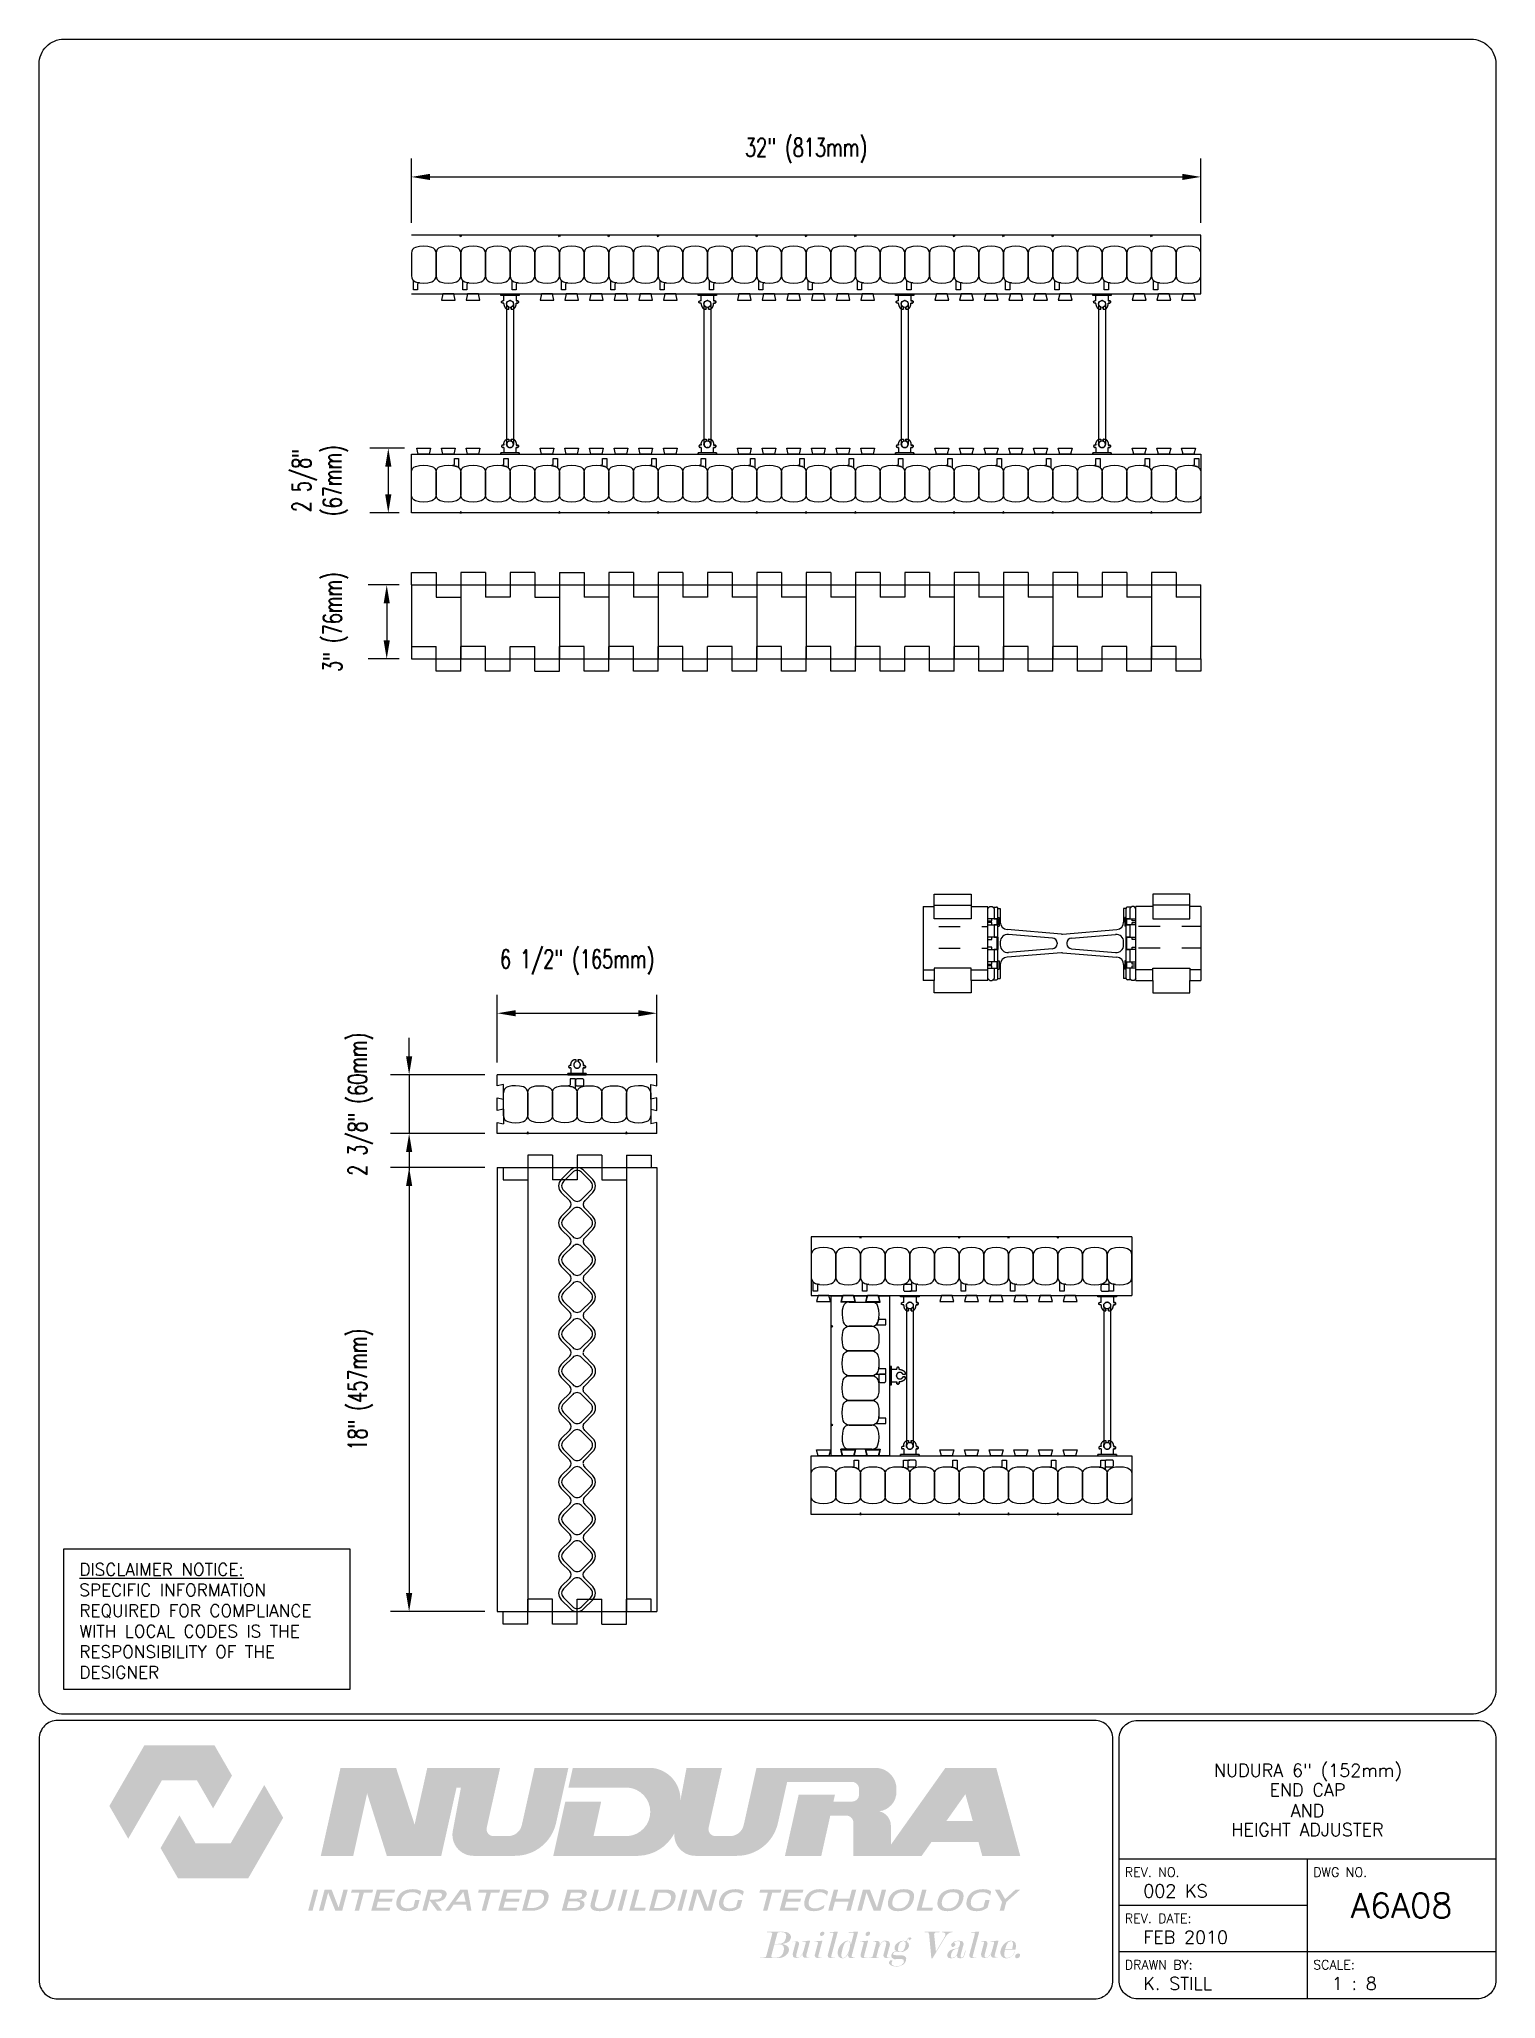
# Paper-space layout 'A6A08' of a CAD drawing. Header units: inches. Extents: x 0.42 to 7.8, y 0.49 to 10.41.
# The model-space entities are those that its viewports show. They can reach past a viewport. Long polylines and large blocks are cut down to what shows.
import ezdxf
from ezdxf.enums import TextEntityAlignment as Align

# ---------------------------------------------------------------- set-up
doc = ezdxf.new("R2010")
doc.units = ezdxf.units.IN
doc.header["$MEASUREMENT"] = 0
doc.linetypes.add('DASHED2', pattern=[0.375, 0.25, -0.125])
for name, color, linetype in [('HATCH', 12, 'Continuous'), ('line25', 2, 'Continuous'), ('LINE3', 3, 'Continuous'), ('LINE50', 5, 'Continuous'), ('LINE9', 9, 'Continuous'), ('LOGO', 7, 'Continuous'), ('TBK_LINE65', 3, 'Continuous'), ('TBK_TEXT', 4, 'Continuous'), ('TEXT', 4, 'Continuous')]:
    doc.layers.add(name, color=color, linetype=linetype)
doc.styles.add('DIM', font='romans.shx', dxfattribs={"width": 0.7})
doc.styles.add('ROMANS', font='romans.shx', dxfattribs={"height": 0.75})
doc.dimstyles.new('ext_8', dxfattribs={"dimscale": 8, "dimtxt": 0.09375, "dimasz": 0.09375, "dimexe": 0.09375, "dimexo": 0.0625, "dimgap": 0.0625, "dimtad": 1, "dimdec": 1, "dimzin": 3, "dimdsep": 46, "dimlunit": 4, "dimtxsty": 'DIM', "dimcen": 0.09, "dimdle": 0.09375, "dimclrt": 4, "dimadec": 0, "dimazin": 0, "dimtfac": 1, "dimtdec": 1, "dimtmove": 2, "dimatfit": 3, "dimfxl": 0, "dimfrac": 2, "dimtolj": 1, "dimtzin": 0, "dimarcsym": 0})

psp = doc.layouts.new('A6A08')

# ---------------------------------------------------------------- texts
at = {"layer": 'TBK_TEXT', "color": 7, "style": 'ROMANS'}
for s, p in [('REV. NO.', (5.9215, 1.107)), ('DWG NO.', (6.876, 1.107)), ('REV. DATE:', (5.9215, 0.8726)), ('DRAWN BY:', (5.9215, 0.6382)), ('SCALE:', (6.876, 0.6382))]:
    psp.add_text(s, height=0.04688, dxfattribs=at).set_placement(p)
at = {"layer": 'TEXT', "insert": (0.6237, 2.6948), "char_height": 0.0625, "width": 1.41371, "attachment_point": 1, "style": 'ROMANS'}
psp.add_mtext('{\\Fromans.shx|c1;\\LDISCLAIMER NOTICE:\\l\\PSPECIFIC INFORMATION REQUIRED FOR COMPLIANCE WITH LOCAL CODES IS THE RESPONSIBILITY OF THE DESIGNER}', dxfattribs=at)

msp = doc.modelspace()

# ---------------------------------------------------------------- blocks, each defined once
blk = doc.blocks.new('TITLEBLOCK-Tag')
at = {"style": 'ROMANS'}
for tag, height, p in [('TITLE_LINE_1', 0.065, (0.927, -0.1328)), ('TITLE_LINE_2', 0.065, (0.9294, -0.2258)), ('CENTRE-LINE-3', 0.065, (0.927, -0.3246)), ('TITLE_LINE_4', 0.065, (0.927, -0.4299)), ('TITLE_LINE_5', 0.065, (0.927, -0.526)), ('DWG', 0.125, (1.4043, -0.9102))]:
    blk.add_attdef(tag, text='', height=height, dxfattribs=at).set_placement(p, align=Align.MIDDLE_CENTER)
for tag, p in [('LATEST_REVISION', (0.0954, -0.8366)), ('REVISION_DATE', (0.0954, -1.071)), ('DRAWN_BY', (0.0954, -1.3053)), ('SCALE', (1.0499, -1.3053))]:
    blk.add_attdef(tag, text='', height=0.065, dxfattribs=at).set_placement(p, align=Align.MIDDLE_LEFT)
blk = doc.blocks.new('*D17')
at = {"layer": 'Defpoints', "color": 0}
for p in [(142.135, 411.91), (141.136, 408.91), (142.135, 408.91)]:
    blk.add_point(p, dxfattribs=at)
at = {"layer": 'TEXT', "color": 0, "lineweight": -2}
for p, q in [((141.635, 411.91), (140.386, 411.91)), ((141.136, 411.16), (141.136, 409.66)), ((141.635, 408.91), (140.386, 408.91))]:
    blk.add_line(p, q, dxfattribs=at)
at = {"layer": 'TEXT', "color": 0}
for points in [[(141.011, 411.16), (141.261, 411.16), (141.136, 411.91)], [(141.011, 409.66), (141.261, 409.66), (141.136, 408.91)]]:
    blk.add_solid(points, dxfattribs=at)
at = {"layer": 'TEXT', "color": 4, "insert": (139.065, 410.41), "char_height": 0.75, "attachment_point": 5, "rotation": 90, "style": 'DIM'}
blk.add_mtext('\\A1;3" (76mm)', dxfattribs=at)
blk = doc.blocks.new('*D18')
at = {"layer": 'Defpoints', "color": 0}
for p in [(142.354, 417.453), (141.199, 414.828), (142.135, 414.828)]:
    blk.add_point(p, dxfattribs=at)
at = {"layer": 'TEXT', "color": 0, "lineweight": -2}
for p, q in [((141.854, 417.453), (140.449, 417.453)), ((141.199, 416.703), (141.199, 415.578)), ((141.635, 414.828), (140.449, 414.828))]:
    blk.add_line(p, q, dxfattribs=at)
at = {"layer": 'TEXT', "color": 0}
for points in [[(141.074, 416.703), (141.324, 416.703), (141.199, 417.453)], [(141.074, 415.578), (141.324, 415.578), (141.199, 414.828)]]:
    blk.add_solid(points, dxfattribs=at)
at = {"layer": 'TEXT', "color": 4, "insert": (138.431, 416.14), "char_height": 0.75, "attachment_point": 5, "rotation": 90, "style": 'DIM'}
blk.add_mtext('\\A1;2 5/8"\\P(67mm)', dxfattribs=at)
blk = doc.blocks.new('*D19')
at = {"layer": 'Defpoints', "color": 0}
for p in [(174.135, 428.442), (142.135, 426.078), (174.135, 426.078)]:
    blk.add_point(p, dxfattribs=at)
at = {"layer": 'TEXT', "color": 0, "lineweight": -2}
for p, q in [((142.135, 426.578), (142.135, 429.192)), ((174.135, 426.578), (174.135, 429.192)), ((142.885, 428.442), (173.385, 428.442))]:
    blk.add_line(p, q, dxfattribs=at)
at = {"layer": 'TEXT', "color": 0}
for points in [[(142.885, 428.567), (142.885, 428.317), (142.135, 428.442)], [(173.385, 428.567), (173.385, 428.317), (174.135, 428.442)]]:
    blk.add_solid(points, dxfattribs=at)
at = {"layer": 'TEXT', "color": 4, "insert": (158.135, 429.513), "char_height": 0.75, "attachment_point": 5, "style": 'DIM'}
blk.add_mtext('\\A1;32" (813mm)', dxfattribs=at)
blk = doc.blocks.new('RISER')
at = {"layer": 'HATCH'}
h = blk.add_hatch(dxfattribs=at)
h.set_pattern_fill('INSUL', color=256, scale=7, style=0)
h.set_pattern_definition([(0, (-42.9888, -28.9383), (0, 2.625), []), (0, (-42.9888, -28.0633), (0, 2.625), [0.875, -0.875]), (0, (-42.9888, -27.1883), (0, 2.625), [0.875, -0.875])])
h.paths.add_polyline_path([(0, 2.5), (0, 3), (-1.5, 3), (-1.5, 2.5), (-1.938, 2.5), (-1.938, -0.5), (-1.5, -0.5), (-1.5, 0), (0, 0), (0, -0.5), (0.688, -0.5), (0.688, 2.5)])
at = {"layer": 'line25'}
for p, q in [((0.688, 1.75), (0.688, 2)), ((0.688, 0.75), (0.688, 1.25)), ((0.688, 0), (0.688, 0.25)), ((0.688, -0.5), (0.688, 0))]:
    blk.add_line(p, q, dxfattribs=at)
blk.add_lwpolyline([(0.688, 0), (1.061, 0), (1.061, 0.25), (0.688, 0.25), (0.688, 0.75), (1.061, 0.75), (1.061, 1.25), (0.688, 1.25), (0.688, 1.75), (1.061, 1.75), (1.061, 2), (0.688, 2), (0.688, 2.5)], dxfattribs=at)
at = {"layer": 'LINE50'}
blk.add_line((-1.938, 2.5), (-1.938, -0.5), dxfattribs=at)
for points in [[(-1.938, 2.5), (-1.5, 2.5), (-1.5, 3), (0, 3), (0, 2.5), (0.688, 2.5)], [(0.688, -0.5), (0, -0.5), (0, 0), (-1.5, 0), (-1.5, -0.5), (-1.938, -0.5)]]:
    blk.add_lwpolyline(points, dxfattribs=at)
at = {"layer": 'LINE9', "linetype": 'DASHED2', "ltscale": 0.15}
for points in [[(0, 2.5), (0, 2.5), (0, 2), (-1.5, 2), (-1.5, 2.5), (-1.5, 2.5)], [(0, -0.5), (0, -0.5), (0, -1), (-1.5, -1), (-1.5, -0.5), (-1.5, -0.5)]]:
    blk.add_lwpolyline(points, dxfattribs=at)
at = {"layer": 'LINE9'}
for points in [[(0.688, 1.908), (0.848, 1.908), (0.848, 2)], [(0.848, 1.75), (0.848, 1.842), (0.688, 1.842)], [(0.688, 1.158), (0.848, 1.158), (0.848, 1.25)], [(0.848, 0.75), (0.848, 0.842), (0.688, 0.842)], [(0.688, 0.158), (0.848, 0.158), (0.848, 0.25)], [(0.848, 0), (0.848, 0.092), (0.688, 0.092)]]:
    blk.add_lwpolyline(points, dxfattribs=at)
blk = doc.blocks.new('Connector')
blk.add_point((0.271, 0))
at = {"layer": 'LINE9'}
for p, q in [((0, 0.375), (0, -0.375)), ((0.062, -0.375), (0.062, 0.375)), ((0.281, 0.25), (0.062, 0.25))]:
    blk.add_line(p, q, dxfattribs=at)
for points, weights in [([(0.007, 0.375), (0.004, 0.375), (0, 0.375)], [1, 0.972587069138, 0.950305488115]), ([(0.327, 0.343), (0.308, 0.343), (0.281, 0.317), (0.281, 0.297)], [1, 0.85355339, 0.85355339, 1]), ([(0.328, 0.343), (0.327, 0.343), (0.327, 0.343)], [1, 0.70710678, 1]), ([(0.375, 0.297), (0.375, 0.317), (0.348, 0.343), (0.329, 0.343)], [1, 0.85355339, 0.85355339, 1]), ([(0.406, 0.25), (0.546, 0.25), (0.619, 0.131)], [0.958404415409, 0.794674173519, 0.864651571113]), ([(0.619, 0.052), (0.612, 0.049), (0.604, 0.049)], [0.83615024178, 0.892081430621, 1]), ([(0, -0.375), (0.004, -0.375), (0.007, -0.375)], [0.950305488115, 0.972587069138, 1]), ([(0.281, -0.297), (0.281, -0.317), (0.308, -0.343), (0.327, -0.343)], [1, 0.85355339, 0.85355339, 1]), ([(0.327, -0.343), (0.281, -0.343), (0.281, -0.297)], [1, 0.70710678, 1]), ([(0.329, -0.343), (0.348, -0.343), (0.375, -0.317), (0.375, -0.297)], [1, 0.85355339, 0.85355339, 1]), ([(0.375, -0.297), (0.375, -0.343), (0.329, -0.343)], [1, 0.70710678, 1]), ([(0.619, -0.131), (0.546, -0.25), (0.406, -0.25)], [0.864651574428, 0.794674169686, 0.958404415195]), ([(0.604, -0.049), (0.612, -0.049), (0.619, -0.052)], [1, 0.89208144177, 0.836150253337])]:
    blk.add_rational_spline(points, weights, degree=2, dxfattribs=at)
for points, degree in [([(0, 0.375), (0.002, 0.375), (0.005, 0.375), (0.007, 0.375)], 3), ([(0.007, 0.375), (0.021, 0.375), (0.051, 0.375), (0.062, 0.375), (0.062, 0.375)], 3), ([(0.281, 0.25), (0.281, 0.297)], 1), ([(0.327, 0.343), (0.327, 0.343), (0.328, 0.343), (0.328, 0.343)], 3), ([(0.328, 0.343), (0.329, 0.343), (0.329, 0.343), (0.329, 0.343)], 3), ([(0.375, 0.25), (0.375, 0.297)], 1), ([(0.406, 0.25), (0.375, 0.25)], 1), ([(0.406, 0.25), (0.406, 0.25)], 1), ([(0.406, 0.25), (0.406, 0.25)], 1), ([(0.406, 0.25), (0.406, 0.25)], 1), ([(0.406, 0.25), (0.406, 0.25)], 1), ([(0.406, 0.25), (0.406, 0.25)], 1), ([(0.406, 0.25), (0.406, 0.25)], 1), ([(0.406, 0.25), (0.406, 0.25)], 1), ([(0.406, 0.25), (0.406, 0.25)], 1), ([(0.406, 0.25), (0.406, 0.25)], 1), ([(0.406, 0.25), (0.406, 0.25)], 1), ([(0.406, 0.25), (0.406, 0.25)], 1), ([(0.406, 0.25), (0.406, 0.25)], 1), ([(0.406, 0.25), (0.406, 0.25)], 1), ([(0.406, 0.25), (0.406, 0.25)], 1), ([(0.406, 0.25), (0.406, 0.25)], 1), ([(0.406, 0.25), (0.406, 0.25)], 1), ([(0.406, 0.25), (0.406, 0.25)], 1), ([(0.406, 0.25), (0.406, 0.25)], 1), ([(0.406, 0.25), (0.406, 0.25)], 1), ([(0.406, 0.25), (0.406, 0.25)], 1), ([(0.406, 0.25), (0.406, 0.25)], 1), ([(0.406, 0.25), (0.406, 0.25)], 1), ([(0.406, 0.25), (0.406, 0.25)], 1), ([(0.406, 0.25), (0.406, 0.25)], 1), ([(0.604, 0.049), (0.532, 0.049)], 1), ([(0.532, 0.049), (0.532, 0.049)], 1), ([(0.532, 0.049), (0.532, 0.049)], 1), ([(0.532, 0.049), (0.532, 0.049)], 1), ([(0.532, 0.049), (0.532, 0.049)], 1), ([(0.532, 0.049), (0.532, 0.049)], 1), ([(0.532, 0.049), (0.532, 0.049)], 1), ([(0.532, 0.049), (0.532, 0.049)], 1), ([(0.532, 0.049), (0.532, 0.049)], 1), ([(0.532, 0.049), (0.532, 0.049)], 1), ([(0.532, 0.049), (0.532, 0.049)], 1), ([(0.604, 0.049), (0.609, 0.049), (0.614, 0.05), (0.619, 0.052)], 3), ([(0.604, 0.049), (0.604, 0.049)], 1), ([(0.604, 0.049), (0.604, 0.049)], 1), ([(0.604, 0.049), (0.604, 0.049)], 1), ([(0.604, 0.049), (0.604, 0.049)], 1), ([(0.619, 0.131), (0.619, 0.052)], 1), ([(0.619, 0.131), (0.619, 0.131)], 1), ([(0.619, 0.131), (0.619, 0.131)], 1), ([(0.619, 0.131), (0.619, 0.131)], 1), ([(0.619, 0.131), (0.619, 0.131)], 1), ([(0.007, -0.375), (0.005, -0.375), (0.002, -0.375), (0, -0.375)], 3), ([(0.062, -0.375), (0.062, -0.375), (0.051, -0.375), (0.021, -0.375), (0.007, -0.375)], 3), ([(0.062, -0.25), (0.281, -0.25)], 1), ([(0.281, -0.297), (0.281, -0.25)], 1), ([(0.281, -0.25), (0.281, -0.297)], 1), ([(0.328, -0.343), (0.328, -0.343), (0.327, -0.343), (0.327, -0.343)], 3), ([(0.329, -0.343), (0.329, -0.343), (0.329, -0.343), (0.328, -0.343)], 3), ([(0.375, -0.25), (0.375, -0.297)], 1), ([(0.375, -0.297), (0.375, -0.25)], 1), ([(0.406, -0.25), (0.375, -0.25)], 1), ([(0.406, -0.25), (0.406, -0.25)], 1), ([(0.406, -0.25), (0.406, -0.25)], 1), ([(0.406, -0.25), (0.406, -0.25)], 1), ([(0.406, -0.25), (0.406, -0.25)], 1), ([(0.406, -0.25), (0.406, -0.25)], 1), ([(0.406, -0.25), (0.406, -0.25)], 1), ([(0.406, -0.25), (0.406, -0.25)], 1), ([(0.406, -0.25), (0.406, -0.25)], 1), ([(0.406, -0.25), (0.406, -0.25)], 1), ([(0.406, -0.25), (0.406, -0.25)], 1), ([(0.406, -0.25), (0.406, -0.25)], 1), ([(0.532, -0.049), (0.604, -0.049)], 1), ([(0.604, -0.049), (0.58, -0.049), (0.556, -0.049), (0.532, -0.049)], 3), ([(0.532, -0.049), (0.532, -0.049)], 1), ([(0.532, -0.049), (0.532, -0.049)], 1), ([(0.532, -0.049), (0.532, -0.049)], 1), ([(0.532, -0.049), (0.532, -0.049)], 1), ([(0.619, -0.052), (0.614, -0.05), (0.609, -0.049), (0.604, -0.049)], 3), ([(0.604, -0.049), (0.604, -0.049)], 1), ([(0.604, -0.049), (0.604, -0.049)], 1), ([(0.604, -0.049), (0.604, -0.049)], 1), ([(0.604, -0.049), (0.604, -0.049)], 1), ([(0.604, -0.049), (0.604, -0.049)], 1), ([(0.604, -0.049), (0.604, -0.049)], 1), ([(0.604, -0.049), (0.604, -0.049)], 1), ([(0.604, -0.049), (0.604, -0.049)], 1), ([(0.619, -0.052), (0.619, -0.131)], 1), ([(0.619, -0.131), (0.619, -0.131)], 1), ([(0.619, -0.131), (0.619, -0.131)], 1), ([(0.619, -0.131), (0.619, -0.131)], 1), ([(0.619, -0.131), (0.619, -0.131)], 1)]:
    blk.add_open_spline(points, degree=degree, dxfattribs=at)
for points, weights, knots in [([(0.062, 0.375), (0.062, 0.375), (0.046, 0.375), (0.03, 0.375), (0.007, 0.375)], [0.868718858569, 0.861102746415, 1, 0.861102734288, 0.868718859898], [0, 0, 0, 0.5, 0.5, 1, 1, 1]), ([(0.532, 0.049), (0.472, 0.203), (0.333, 0.113), (0.157, 0), (0.333, -0.113), (0.472, -0.203), (0.532, -0.049)], [0.899508922286, 0.599718215298, 1, 0.54226024, 1, 0.599718224335, 0.899508908749], [0, 0, 0, 0.318112, 0.318112, 0.681888, 0.681888, 1, 1, 1]), ([(0.007, -0.375), (0.03, -0.375), (0.046, -0.375), (0.062, -0.375), (0.062, -0.375)], [0.868718859319, 0.861102739573, 1, 0.861102742958, 0.868718858948], [0, 0, 0, 0.5, 0.5, 1, 1, 1])]:
    blk.add_rational_spline(points, weights, degree=2, knots=knots, dxfattribs=at)
blk = doc.blocks.new('WEB_CENTRE_TOP')
for p, q in [((-0.141, 5.688), (-0.141, 0)), ((0.141, 5.688), (0.141, 0))]:
    blk.add_line(p, q)
for centre in [(0, 5.688), (0, 0)]:
    blk.add_circle(centre, 0.141)
blk = doc.blocks.new('WEB_6_CENTRE_TOP')
for p, q in [((5.688, 0.141), (0, 0.141)), ((5.688, -0.141), (0, -0.141))]:
    blk.add_line(p, q)
for centre in [(0, 0), (5.688, 0)]:
    blk.add_circle(centre, 0.141)
blk = doc.blocks.new('WEB_INSERT_FRONT')
for p, q in [((-0.265, 8.89), (-0.64, 8.515)), ((0.64, 8.515), (0.265, 8.89)), ((-0.64, 7.985), (-0.297, 7.641)), ((0.309, 7.653), (0.64, 7.985)), ((-0.297, 7.359), (-0.64, 7.015)), ((0.25, 7.512), (0.25, 7.488)), ((0.64, 7.015), (0.309, 7.347)), ((-0.64, 6.485), (-0.297, 6.141)), ((0.309, 6.153), (0.64, 6.485)), ((-0.297, 5.859), (-0.64, 5.515)), ((0.25, 6.012), (0.25, 5.988)), ((0.64, 5.515), (0.309, 5.847)), ((-0.64, 4.985), (-0.297, 4.641)), ((0.309, 4.653), (0.64, 4.985)), ((-0.297, 4.359), (-0.64, 4.015)), ((0.25, 4.512), (0.25, 4.488)), ((0.64, 4.015), (0.309, 4.347)), ((-0.297, 3.141), (-0.64, 3.485)), ((0.309, 3.153), (0.64, 3.485)), ((-0.297, 2.859), (-0.64, 2.515)), ((0.25, 3.012), (0.25, 2.988)), ((0.64, 2.515), (0.309, 2.847)), ((-0.64, 1.985), (-0.297, 1.641)), ((0.309, 1.653), (0.64, 1.985)), ((-0.297, 1.359), (-0.64, 1.015)), ((-0.64, 0.485), (-0.297, 0.141)), ((-0.297, -0.141), (-0.64, -0.485)), ((-0.64, -1.015), (-0.297, -1.359)), ((-0.297, -1.641), (-0.64, -1.985)), ((-0.64, -2.515), (-0.297, -2.859)), ((-0.297, -3.141), (-0.64, -3.485)), ((0.64, -3.485), (0.309, -3.153)), ((-0.64, -4.015), (-0.297, -4.359)), ((-0.297, -4.641), (-0.64, -4.985)), ((0.25, -4.488), (0.25, -4.512)), ((0.309, -4.347), (0.64, -4.015)), ((0.64, -4.985), (0.309, -4.653)), ((-0.64, -5.515), (-0.297, -5.859)), ((0.309, -5.847), (0.64, -5.515)), ((-0.297, -6.141), (-0.64, -6.485)), ((0.25, -5.988), (0.25, -6.012)), ((0.64, -6.485), (0.309, -6.153)), ((-0.64, -7.015), (-0.297, -7.359)), ((0.297, -7.359), (0.64, -7.015)), ((-0.297, -7.641), (-0.64, -7.985)), ((0.64, -7.985), (0.297, -7.641)), ((-0.64, -8.515), (-0.265, -8.89)), ((0.265, -8.89), (0.64, -8.515))]:
    blk.add_line(p, q)
for points in [[(-0.552, 8.073), (-0.177, 7.698, 0.414214), (0.177, 7.698), (0.552, 8.073, 0.414214), (0.552, 8.427), (0.177, 8.802, 0.414214), (-0.177, 8.802), (-0.552, 8.427, 0.414214)], [(-0.552, 6.573), (-0.177, 6.198, 0.414214), (0.177, 6.198), (0.552, 6.573, 0.414214), (0.552, 6.927), (0.177, 7.302, 0.414214), (-0.177, 7.302), (-0.552, 6.927, 0.414214)], [(-0.552, 5.073), (-0.177, 4.698, 0.414214), (0.177, 4.698), (0.552, 5.073, 0.414214), (0.552, 5.427), (0.177, 5.802, 0.414214), (-0.177, 5.802), (-0.552, 5.427, 0.414214)], [(-0.552, 3.573), (-0.177, 3.198, 0.414214), (0.177, 3.198), (0.552, 3.573, 0.414214), (0.552, 3.927), (0.177, 4.302, 0.414214), (-0.177, 4.302), (-0.552, 3.927, 0.414214)], [(-0.552, 3.573), (-0.177, 3.198, 0.414214), (0.177, 3.198), (0.552, 3.573, 0.414214), (0.552, 3.927), (0.177, 4.302, 0.414214), (-0.177, 4.302), (-0.552, 3.927, 0.414214)], [(-0.552, 2.073), (-0.177, 1.698, 0.414214), (0.177, 1.698), (0.552, 2.073, 0.414214), (0.552, 2.427), (0.177, 2.802, 0.414214), (-0.177, 2.802), (-0.552, 2.427, 0.414214)], [(-0.552, 0.573), (-0.177, 0.198, 0.414214), (0.177, 0.198), (0.552, 0.573, 0.414214), (0.552, 0.927), (0.177, 1.302, 0.414214), (-0.177, 1.302), (-0.552, 0.927, 0.414214)], [(-0.552, -0.927), (-0.177, -1.302, 0.414214), (0.177, -1.302), (0.552, -0.927, 0.414214), (0.552, -0.573), (0.177, -0.198, 0.414214), (-0.177, -0.198), (-0.552, -0.573, 0.414214)], [(-0.552, -2.427), (-0.177, -2.802, 0.414214), (0.177, -2.802), (0.552, -2.427, 0.414214), (0.552, -2.073), (0.177, -1.698, 0.414214), (-0.177, -1.698), (-0.552, -2.073, 0.414214)], [(-0.552, -3.927), (-0.177, -4.302, 0.414214), (0.177, -4.302), (0.552, -3.927, 0.414214), (0.552, -3.573), (0.177, -3.198, 0.414214), (-0.177, -3.198), (-0.552, -3.573, 0.414214)], [(-0.552, -5.427), (-0.177, -5.802, 0.414214), (0.177, -5.802), (0.552, -5.427, 0.414214), (0.552, -5.073), (0.177, -4.698, 0.414214), (-0.177, -4.698), (-0.552, -5.073, 0.414214)], [(-0.552, -6.927), (-0.177, -7.302, 0.414214), (0.177, -7.302), (0.552, -6.927, 0.414214), (0.552, -6.573), (0.177, -6.198, 0.414214), (-0.177, -6.198), (-0.552, -6.573, 0.414214)], [(-0.552, -8.427), (-0.177, -8.802, 0.414214), (0.177, -8.802), (0.552, -8.427, 0.414214), (0.552, -8.073), (0.177, -7.698, 0.414214), (-0.177, -7.698), (-0.552, -8.073, 0.414214)]]:
    blk.add_lwpolyline(points, format="xyb", close=True)
blk.add_lwpolyline([(0.25, -2.988, -0.198912), (0.309, -2.847), (0.64, -2.515, 0.414214), (0.64, -1.985), (0.309, -1.653, -0.198912), (0.25, -1.512), (0.25, -1.488, -0.198912), (0.309, -1.347), (0.64, -1.015, 0.414214), (0.64, -0.485), (0.309, -0.153, -0.198912), (0.25, -0.012), (0.25, 0.012, -0.198912), (0.309, 0.153), (0.64, 0.485, 0.414214), (0.64, 1.015), (0.309, 1.347, -0.198912), (0.25, 1.488)], format="xyb")
for centre, radius, start, end in [((0, 8.625), 0.375, 45, 135), ((-0.375, 8.25), 0.375, 135, 225), ((0.375, 8.25), 0.375, 315, 45), ((-0.438, 7.5), 0.2, 315, 45), ((0.45, 7.512), 0.2, 135, 180), ((0.45, 7.488), 0.2, 180, 225), ((-0.375, 6.75), 0.375, 135, 225), ((0.375, 6.75), 0.375, 315, 45), ((-0.438, 6), 0.2, 315, 45), ((0.45, 6.012), 0.2, 135, 180), ((0.45, 5.988), 0.2, 180, 225), ((-0.375, 5.25), 0.375, 135, 225), ((0.375, 5.25), 0.375, 315, 45), ((-0.375, 3.75), 0.375, 135, 225), ((-0.438, 4.5), 0.2, 315, 45), ((0.45, 4.512), 0.2, 135, 180), ((0.45, 4.488), 0.2, 180, 225), ((0.375, 3.75), 0.375, 315, 45), ((-0.375, 2.25), 0.375, 135, 225), ((-0.438, 3), 0.2, 315, 45), ((0.45, 3.012), 0.2, 135, 180), ((0.45, 2.988), 0.2, 180, 225), ((0.375, 2.25), 0.375, 315, 45), ((-0.438, 1.5), 0.2, 315, 45), ((0.45, 1.512), 0.2, 135, 180), ((-0.375, 0.75), 0.375, 135, 225), ((-0.438, 0), 0.2, 315, 45), ((-0.375, -0.75), 0.375, 135, 225), ((-0.438, -1.5), 0.2, 315, 45), ((-0.375, -2.25), 0.375, 135, 225), ((-0.438, -3), 0.2, 315, 45), ((0.45, -3.012), 0.2, 180, 225), ((-0.375, -3.75), 0.375, 135, 225), ((0.375, -3.75), 0.375, 315, 45), ((-0.438, -4.5), 0.2, 315, 45), ((0.45, -4.488), 0.2, 135, 180), ((0.45, -4.512), 0.2, 180, 225), ((-0.375, -5.25), 0.375, 135, 225), ((0.375, -5.25), 0.375, 315, 45), ((-0.438, -6), 0.2, 315, 45), ((0.45, -5.988), 0.2, 135, 180), ((0.45, -6.012), 0.2, 180, 225), ((-0.375, -6.75), 0.375, 135, 225), ((0.375, -6.75), 0.375, 315, 45), ((-0.438, -7.5), 0.2, 315, 45), ((0.438, -7.5), 0.2, 135, 225), ((-0.375, -8.25), 0.375, 135, 225), ((0.375, -8.25), 0.375, 315, 45), ((0, -8.625), 0.375, 225, 315)]:
    blk.add_arc(centre, radius, start, end)
blk = doc.blocks.new('*D20')
at = {"layer": 'Defpoints', "color": 0}
for p in [(145.617, 388.308), (142.044, 370.308), (145.617, 370.308)]:
    blk.add_point(p, dxfattribs=at)
at = {"layer": 'TEXT', "color": 0, "lineweight": -2}
for p, q in [((145.117, 388.308), (141.294, 388.308)), ((142.044, 387.558), (142.044, 371.058)), ((145.117, 370.308), (141.294, 370.308))]:
    blk.add_line(p, q, dxfattribs=at)
at = {"layer": 'TEXT', "color": 0}
for points in [[(141.919, 387.558), (142.169, 387.558), (142.044, 388.308)], [(141.919, 371.058), (142.169, 371.058), (142.044, 370.308)]]:
    blk.add_solid(points, dxfattribs=at)
at = {"layer": 'TEXT', "color": 4, "insert": (140.075, 379.308), "char_height": 0.75, "attachment_point": 5, "rotation": 90, "style": 'DIM'}
blk.add_mtext('\\A1;18" (457mm)', dxfattribs=at)
blk = doc.blocks.new('*D21')
at = {"layer": 'Defpoints', "color": 0}
for p in [(145.617, 392.058), (142.044, 389.683), (145.617, 389.683)]:
    blk.add_point(p, dxfattribs=at)
at = {"layer": 'TEXT', "color": 0, "lineweight": -2}
for p, q in [((142.044, 392.808), (142.044, 393.558)), ((145.117, 392.058), (141.294, 392.058)), ((142.044, 392.058), (142.044, 389.683)), ((145.117, 389.683), (141.294, 389.683)), ((142.044, 388.933), (142.044, 388.183))]:
    blk.add_line(p, q, dxfattribs=at)
at = {"layer": 'TEXT', "color": 0}
for points in [[(141.919, 392.808), (142.169, 392.808), (142.044, 392.058)], [(141.919, 388.933), (142.169, 388.933), (142.044, 389.683)]]:
    blk.add_solid(points, dxfattribs=at)
at = {"layer": 'TEXT', "color": 4, "insert": (140.075, 390.871), "char_height": 0.75, "attachment_point": 5, "rotation": 90, "style": 'DIM'}
blk.add_mtext('\\A1;2 3/8" (60mm)', dxfattribs=at)
blk = doc.blocks.new('*D22')
at = {"layer": 'Defpoints', "color": 0}
for p in [(152.086, 394.555), (145.617, 392.058), (152.086, 392.058)]:
    blk.add_point(p, dxfattribs=at)
at = {"layer": 'TEXT', "color": 0, "lineweight": -2}
for p, q in [((145.617, 392.558), (145.617, 395.305)), ((152.086, 392.558), (152.086, 395.305)), ((146.367, 394.555), (151.336, 394.555))]:
    blk.add_line(p, q, dxfattribs=at)
at = {"layer": 'TEXT', "color": 0}
for points in [[(146.367, 394.68), (146.367, 394.43), (145.617, 394.555)], [(151.336, 394.68), (151.336, 394.43), (152.086, 394.555)]]:
    blk.add_solid(points, dxfattribs=at)
at = {"layer": 'TEXT', "color": 4, "insert": (148.852, 396.627), "char_height": 0.75, "attachment_point": 5, "style": 'DIM'}
blk.add_mtext('\\A1;6 1/2" (165mm)', dxfattribs=at)

# ---------------------------------------------------------------- dimensions: what is measured, and where the dimension line sits
at = {"layer": 'TEXT'}
for base, p1, p2, text, picture, middle in [((174.135, 428.442), (142.135, 426.078), (174.135, 426.078), '32" (813mm)', '*D19', (158.135, 429.513)), ((152.086, 394.555), (145.617, 392.058), (152.086, 392.058), '6 1/2" (165mm)', '*D22', (148.852, 396.627))]:
    dim = msp.add_linear_dim(base=base, p1=p1, p2=p2, text=text, dimstyle='ext_8', dxfattribs=at)
    dim.commit()
    dim.dimension.update_dxf_attribs({"geometry": picture, "text_midpoint": middle})
for base, p1, p2, text, picture, middle in [((141.199, 414.828), (142.354, 417.453), (142.135, 414.828), '2 5/8"\\P(67mm)', '*D18', (138.431, 416.14)), ((141.136, 408.91), (142.135, 411.91), (142.135, 408.91), '3" (76mm)', '*D17', (139.065, 410.41))]:
    dim = msp.add_linear_dim(base=base, p1=p1, p2=p2, angle=90, text=text, dimstyle='ext_8', dxfattribs=at)
    dim.commit()
    dim.dimension.update_dxf_attribs({"geometry": picture, "text_midpoint": middle})
for base, p1, p2, text, picture, middle in [((142.044, 389.683), (145.617, 392.058), (145.617, 389.683), '2 3/8" (60mm)', '*D21', (140.075, 390.871)), ((142.044, 370.308), (145.617, 388.308), (145.617, 370.308), '18" (457mm)', '*D20', (140.075, 379.308))]:
    dim = msp.add_linear_dim(base=base, p1=p1, p2=p2, angle=90, text=text, dimstyle='ext_8', dxfattribs=at)
    dim.commit()
    dim.dimension.update_dxf_attribs({"geometry": picture, "text_midpoint": middle, "dimtype": 160})

# ---------------------------------------------------------------- linework, layer by layer
for p, q in [((162.363, 383.289), (162.342, 383.289)), ((159.881, 377.87), (160.803, 377.87)), ((162.321, 376.452), (162.342, 376.452))]:
    msp.add_line(p, q)
at = {"layer": 'line25'}
for p, q in [((142.135, 423.703), (174.135, 423.703)), ((142.135, 417.203), (174.135, 417.203)), ((144.135, 411.91), (144.135, 408.91)), ((148.135, 411.91), (148.135, 408.91)), ((150.135, 411.91), (150.135, 408.91)), ((152.135, 411.91), (152.135, 408.91)), ((156.135, 411.91), (156.135, 408.91)), ((158.135, 411.91), (158.135, 408.91)), ((160.135, 411.91), (160.135, 408.91)), ((164.135, 411.91), (164.135, 408.91)), ((166.135, 411.91), (166.135, 408.91)), ((168.135, 411.91), (168.135, 408.91)), ((172.135, 411.91), (172.135, 408.91)), ((145.867, 391.069), (145.867, 391.672)), ((151.836, 391.069), (151.836, 391.672)), ((145.867, 390.672), (145.867, 390.069)), ((151.836, 390.672), (151.836, 390.069)), ((152.086, 389.683), (145.617, 389.683)), ((146.852, 388.308), (146.852, 370.308)), ((150.852, 388.308), (150.852, 370.308)), ((158.342, 383.12), (171.342, 383.12)), ((159.155, 376.636), (159.155, 383.105)), ((160.143, 382.855), (159.541, 382.855)), ((159.877, 382.855), (160.807, 382.855)), ((160.541, 382.855), (161.143, 382.855)), ((158.342, 376.62), (171.342, 376.62)), ((160.143, 376.886), (159.541, 376.886)), ((160.807, 376.886), (159.877, 376.886)), ((160.541, 376.886), (161.143, 376.886))]:
    msp.add_line(p, q, dxfattribs=at)
for points in [[(143.416, 423.703), (143.354, 423.453), (143.916, 423.453), (143.854, 423.703)], [(144.416, 423.703), (144.354, 423.453), (144.916, 423.453), (144.854, 423.703)], [(147.416, 423.703), (147.354, 423.453), (147.916, 423.453), (147.854, 423.703)], [(148.416, 423.703), (148.354, 423.453), (148.916, 423.453), (148.854, 423.703)], [(149.416, 423.703), (149.354, 423.453), (149.916, 423.453), (149.854, 423.703)], [(150.416, 423.703), (150.354, 423.453), (150.916, 423.453), (150.854, 423.703)], [(151.416, 423.703), (151.354, 423.453), (151.916, 423.453), (151.854, 423.703)], [(152.416, 423.703), (152.354, 423.453), (152.916, 423.453), (152.854, 423.703)], [(155.416, 423.703), (155.354, 423.453), (155.916, 423.453), (155.854, 423.703)], [(156.416, 423.703), (156.354, 423.453), (156.916, 423.453), (156.854, 423.703)], [(157.416, 423.703), (157.354, 423.453), (157.916, 423.453), (157.854, 423.703)], [(158.416, 423.703), (158.354, 423.453), (158.916, 423.453), (158.854, 423.703)], [(159.416, 423.703), (159.354, 423.453), (159.916, 423.453), (159.854, 423.703)], [(160.416, 423.703), (160.354, 423.453), (160.916, 423.453), (160.854, 423.703)], [(163.416, 423.703), (163.354, 423.453), (163.916, 423.453), (163.854, 423.703)], [(164.416, 423.703), (164.354, 423.453), (164.916, 423.453), (164.854, 423.703)], [(165.416, 423.703), (165.354, 423.453), (165.916, 423.453), (165.854, 423.703)], [(166.416, 423.703), (166.354, 423.453), (166.916, 423.453), (166.854, 423.703)], [(167.416, 423.703), (167.354, 423.453), (167.916, 423.453), (167.854, 423.703)], [(168.416, 423.703), (168.354, 423.453), (168.916, 423.453), (168.854, 423.703)], [(171.416, 423.703), (171.354, 423.453), (171.916, 423.453), (171.854, 423.703)], [(172.416, 423.703), (172.354, 423.453), (172.916, 423.453), (172.854, 423.703)], [(173.416, 423.703), (173.354, 423.453), (173.916, 423.453), (173.854, 423.703)], [(142.416, 417.203), (142.354, 417.453), (142.916, 417.453), (142.854, 417.203)], [(143.416, 417.203), (143.354, 417.453), (143.916, 417.453), (143.854, 417.203)], [(144.416, 417.203), (144.354, 417.453), (144.916, 417.453), (144.854, 417.203)], [(147.416, 417.203), (147.354, 417.453), (147.916, 417.453), (147.854, 417.203)], [(148.416, 417.203), (148.354, 417.453), (148.916, 417.453), (148.854, 417.203)], [(149.416, 417.203), (149.354, 417.453), (149.916, 417.453), (149.854, 417.203)], [(150.416, 417.203), (150.354, 417.453), (150.916, 417.453), (150.854, 417.203)], [(151.416, 417.203), (151.354, 417.453), (151.916, 417.453), (151.854, 417.203)], [(152.416, 417.203), (152.354, 417.453), (152.916, 417.453), (152.854, 417.203)], [(155.416, 417.203), (155.354, 417.453), (155.916, 417.453), (155.854, 417.203)], [(156.416, 417.203), (156.354, 417.453), (156.916, 417.453), (156.854, 417.203)], [(157.416, 417.203), (157.354, 417.453), (157.916, 417.453), (157.854, 417.203)], [(158.416, 417.203), (158.354, 417.453), (158.916, 417.453), (158.854, 417.203)], [(159.416, 417.203), (159.354, 417.453), (159.916, 417.453), (159.854, 417.203)], [(160.416, 417.203), (160.354, 417.453), (160.916, 417.453), (160.854, 417.203)], [(163.416, 417.203), (163.354, 417.453), (163.916, 417.453), (163.854, 417.203)], [(164.416, 417.203), (164.354, 417.453), (164.916, 417.453), (164.854, 417.203)], [(165.416, 417.203), (165.354, 417.453), (165.916, 417.453), (165.854, 417.203)], [(166.416, 417.203), (166.354, 417.453), (166.916, 417.453), (166.854, 417.203)], [(167.416, 417.203), (167.354, 417.453), (167.916, 417.453), (167.854, 417.203)], [(168.416, 417.203), (168.354, 417.453), (168.916, 417.453), (168.854, 417.203)], [(171.416, 417.203), (171.354, 417.453), (171.916, 417.453), (171.854, 417.203)], [(172.416, 417.203), (172.354, 417.453), (172.916, 417.453), (172.854, 417.203)], [(173.416, 417.203), (173.354, 417.453), (173.916, 417.453), (173.854, 417.203)], [(158.623, 383.12), (158.561, 382.87), (159.123, 382.87), (159.061, 383.12)], [(159.623, 383.12), (159.561, 382.87), (160.123, 382.87), (160.061, 383.12)], [(160.623, 383.12), (160.561, 382.87), (161.123, 382.87), (161.061, 383.12)], [(163.623, 383.12), (163.561, 382.87), (164.123, 382.87), (164.061, 383.12)], [(164.623, 383.12), (164.561, 382.87), (165.123, 382.87), (165.061, 383.12)], [(165.623, 383.12), (165.561, 382.87), (166.123, 382.87), (166.061, 383.12)], [(166.623, 383.12), (166.561, 382.87), (167.123, 382.87), (167.061, 383.12)], [(167.623, 383.12), (167.561, 382.87), (168.123, 382.87), (168.061, 383.12)], [(168.623, 383.12), (168.561, 382.87), (169.123, 382.87), (169.061, 383.12)], [(158.623, 376.62), (158.561, 376.87), (159.123, 376.87), (159.061, 376.62)], [(159.623, 376.62), (159.561, 376.87), (160.123, 376.87), (160.061, 376.62)], [(160.623, 376.62), (160.561, 376.87), (161.123, 376.87), (161.061, 376.62)], [(163.623, 376.62), (163.561, 376.87), (164.123, 376.87), (164.061, 376.62)], [(164.623, 376.62), (164.561, 376.87), (165.123, 376.87), (165.061, 376.62)], [(165.623, 376.62), (165.561, 376.87), (166.123, 376.87), (166.061, 376.62)], [(166.623, 376.62), (166.561, 376.87), (167.123, 376.87), (167.061, 376.62)], [(167.623, 376.62), (167.561, 376.87), (168.123, 376.87), (168.061, 376.62)], [(168.623, 376.62), (168.561, 376.87), (169.123, 376.87), (169.061, 376.62)]]:
    msp.add_lwpolyline(points, close=True, dxfattribs=at)
for points in [[(151.836, 391.672), (152.086, 391.609), (152.086, 392.058), (145.617, 392.058)], [(145.867, 391.672), (145.617, 391.609), (145.617, 392.058)], [(145.867, 390.672), (145.617, 390.609), (145.617, 391.132), (145.867, 391.069)], [(151.836, 390.672), (152.086, 390.609), (152.086, 391.132), (151.836, 391.069)], [(145.617, 389.683), (145.617, 390.132), (145.867, 390.069)], [(152.086, 389.683), (152.086, 390.132), (151.836, 390.069)], [(159.155, 383.105), (159.603, 383.105), (159.541, 382.855)], [(160.143, 382.855), (160.081, 383.105), (160.603, 383.105), (160.541, 382.855)], [(161.143, 376.886), (161.081, 376.636), (161.53, 376.636), (161.53, 383.105)], [(161.143, 382.855), (161.081, 383.105), (161.53, 383.105)], [(159.155, 376.636), (159.603, 376.636), (159.541, 376.886)], [(160.143, 376.886), (160.081, 376.636), (160.603, 376.636), (160.541, 376.886)]]:
    msp.add_lwpolyline(points, dxfattribs=at)
at = {"layer": 'LINE50'}
for p, q in [((174.135, 426.078), (142.135, 426.078)), ((174.135, 423.703), (174.135, 426.078)), ((142.135, 414.828), (142.135, 417.203)), ((174.135, 417.203), (174.135, 414.828)), ((174.135, 414.828), (142.135, 414.828)), ((142.135, 411.91), (142.135, 408.91)), ((142.135, 411.91), (174.135, 411.91)), ((174.135, 408.91), (174.135, 411.91)), ((142.135, 408.91), (174.135, 408.91)), ((145.617, 388.308), (145.617, 370.308)), ((145.617, 388.308), (152.086, 388.308)), ((152.086, 388.308), (152.086, 370.308)), ((171.342, 385.495), (158.342, 385.495)), ((158.342, 385.495), (158.342, 383.12)), ((171.342, 385.495), (171.342, 383.12)), ((158.342, 374.245), (158.342, 376.62)), ((171.342, 376.62), (171.342, 374.245)), ((171.342, 374.245), (158.342, 374.245)), ((145.617, 370.308), (152.086, 370.308))]:
    msp.add_line(p, q, dxfattribs=at)
at = {"layer": 'LINE9'}
for p, q in [((142.135, 411.91), (142.135, 412.41)), ((142.135, 412.41), (143.135, 412.41)), ((143.135, 412.41), (143.135, 411.41)), ((145.135, 412.41), (144.135, 412.41)), ((144.135, 412.41), (144.135, 411.41)), ((145.135, 412.41), (145.135, 411.41)), ((147.135, 412.41), (146.135, 412.41)), ((146.135, 412.41), (146.135, 411.41)), ((147.135, 412.41), (147.135, 411.41)), ((148.135, 412.41), (149.135, 412.41)), ((148.135, 412.41), (148.135, 411.41)), ((149.135, 412.41), (149.135, 411.41)), ((151.135, 412.41), (150.135, 412.41)), ((150.135, 412.41), (150.135, 411.41)), ((151.135, 412.41), (151.135, 411.41)), ((152.135, 412.41), (152.135, 411.41)), ((153.135, 412.41), (152.135, 412.41)), ((153.135, 412.41), (153.135, 411.41)), ((155.135, 412.41), (154.135, 412.41)), ((154.135, 412.41), (154.135, 411.41)), ((155.135, 412.41), (155.135, 411.41)), ((156.135, 412.41), (156.135, 411.41)), ((157.135, 412.41), (156.135, 412.41)), ((157.135, 412.41), (157.135, 411.41)), ((159.135, 412.41), (158.135, 412.41)), ((158.135, 412.41), (158.135, 411.41)), ((159.135, 412.41), (159.135, 411.41)), ((160.135, 412.41), (160.135, 411.41)), ((161.135, 412.41), (160.135, 412.41)), ((161.135, 412.41), (161.135, 411.41)), ((163.135, 412.41), (162.135, 412.41)), ((162.135, 412.41), (162.135, 411.41)), ((163.135, 412.41), (163.135, 411.41)), ((165.135, 412.41), (164.135, 412.41)), ((164.135, 412.41), (164.135, 411.41)), ((165.135, 412.41), (165.135, 411.41)), ((167.135, 412.41), (166.135, 412.41)), ((166.135, 412.41), (166.135, 411.41)), ((167.135, 412.41), (167.135, 411.41)), ((169.135, 412.41), (168.135, 412.41)), ((168.135, 412.41), (168.135, 411.41)), ((169.135, 412.41), (169.135, 411.41)), ((170.135, 412.41), (170.135, 411.41)), ((171.135, 412.41), (170.135, 412.41)), ((171.135, 412.41), (171.135, 411.41)), ((173.135, 412.41), (172.135, 412.41)), ((172.135, 412.41), (172.135, 411.41)), ((173.135, 412.41), (173.135, 411.41)), ((143.135, 411.41), (144.135, 411.41)), ((146.135, 411.41), (145.135, 411.41)), ((147.135, 411.41), (148.135, 411.41)), ((150.135, 411.41), (149.135, 411.41)), ((152.135, 411.41), (151.135, 411.41)), ((154.135, 411.41), (153.135, 411.41)), ((156.135, 411.41), (155.135, 411.41)), ((158.135, 411.41), (157.135, 411.41)), ((160.135, 411.41), (159.135, 411.41)), ((162.135, 411.41), (161.135, 411.41)), ((164.135, 411.41), (163.135, 411.41)), ((166.135, 411.41), (165.135, 411.41)), ((168.135, 411.41), (167.135, 411.41)), ((170.135, 411.41), (169.135, 411.41)), ((172.135, 411.41), (171.135, 411.41)), ((174.135, 411.41), (173.135, 411.41)), ((142.135, 409.41), (143.135, 409.41)), ((143.135, 408.41), (143.135, 409.41)), ((144.135, 408.41), (144.135, 409.41)), ((145.135, 409.41), (144.135, 409.41)), ((145.135, 408.41), (145.135, 409.41)), ((146.135, 409.41), (147.135, 409.41)), ((146.135, 408.41), (146.135, 409.41)), ((147.135, 408.41), (147.135, 409.41)), ((149.135, 409.41), (148.135, 409.41)), ((148.135, 408.41), (148.135, 409.41)), ((149.135, 408.41), (149.135, 409.41)), ((151.135, 409.41), (150.135, 409.41)), ((150.135, 408.41), (150.135, 409.41)), ((151.135, 408.41), (151.135, 409.41)), ((152.135, 408.41), (152.135, 409.41)), ((153.135, 409.41), (152.135, 409.41)), ((153.135, 408.41), (153.135, 409.41)), ((154.135, 408.41), (154.135, 409.41)), ((155.135, 409.41), (154.135, 409.41)), ((155.135, 408.41), (155.135, 409.41)), ((156.135, 408.41), (156.135, 409.41)), ((157.135, 409.41), (156.135, 409.41)), ((157.135, 408.41), (157.135, 409.41)), ((158.135, 408.41), (158.135, 409.41)), ((159.135, 409.41), (158.135, 409.41)), ((159.135, 408.41), (159.135, 409.41)), ((160.135, 408.41), (160.135, 409.41)), ((161.135, 409.41), (160.135, 409.41)), ((161.135, 408.41), (161.135, 409.41)), ((163.135, 409.41), (162.135, 409.41)), ((162.135, 408.41), (162.135, 409.41)), ((163.135, 408.41), (163.135, 409.41)), ((165.135, 409.41), (164.135, 409.41)), ((164.135, 408.41), (164.135, 409.41)), ((165.135, 408.41), (165.135, 409.41)), ((167.135, 409.41), (166.135, 409.41)), ((166.135, 408.41), (166.135, 409.41)), ((167.135, 408.41), (167.135, 409.41)), ((168.135, 408.41), (168.135, 409.41)), ((169.135, 409.41), (168.135, 409.41)), ((169.135, 408.41), (169.135, 409.41)), ((170.135, 408.41), (170.135, 409.41)), ((171.135, 409.41), (170.135, 409.41)), ((171.135, 408.41), (171.135, 409.41)), ((172.135, 408.41), (172.135, 409.41)), ((173.135, 409.41), (172.135, 409.41)), ((173.135, 408.41), (173.135, 409.41)), ((144.135, 408.41), (143.135, 408.41)), ((146.135, 408.41), (145.135, 408.41)), ((147.135, 408.41), (148.135, 408.41)), ((150.135, 408.41), (149.135, 408.41)), ((152.135, 408.41), (151.135, 408.41)), ((154.135, 408.41), (153.135, 408.41)), ((156.135, 408.41), (155.135, 408.41)), ((158.135, 408.41), (157.135, 408.41)), ((160.135, 408.41), (159.135, 408.41)), ((162.135, 408.41), (161.135, 408.41)), ((164.135, 408.41), (163.135, 408.41)), ((166.135, 408.41), (165.135, 408.41)), ((168.135, 408.41), (167.135, 408.41)), ((170.135, 408.41), (169.135, 408.41)), ((172.135, 408.41), (171.135, 408.41)), ((174.135, 408.41), (173.135, 408.41)), ((174.135, 408.91), (174.135, 408.41)), ((165.51, 398.805), (165.59, 398.885)), ((165.51, 395.965), (165.51, 398.805)), ((165.59, 398.885), (165.68, 398.885)), ((165.76, 398.805), (165.68, 398.885)), ((165.71, 398.855), (165.86, 398.855)), ((165.76, 398.855), (165.86, 398.855)), ((165.76, 398.805), (165.76, 398.385)), ((165.91, 395.965), (165.91, 398.805)), ((165.91, 398.805), (166.01, 398.805)), ((165.91, 398.785), (165.91, 398.785)), ((166.01, 398.805), (166.01, 398.244)), ((171.11, 398.805), (171.01, 398.805)), ((171.01, 398.805), (171.01, 398.244)), ((171.11, 395.965), (171.11, 398.805)), ((171.11, 398.785), (171.11, 398.785)), ((171.31, 398.855), (171.16, 398.855)), ((171.26, 398.855), (171.16, 398.855)), ((171.26, 398.805), (171.34, 398.885)), ((171.26, 398.805), (171.26, 398.385)), ((171.43, 398.885), (171.34, 398.885)), ((171.51, 398.805), (171.43, 398.885)), ((171.51, 395.982), (171.51, 398.822)), ((171.51, 395.965), (171.51, 398.805)), ((165.76, 398.135), (165.76, 397.635)), ((165.91, 398.435), (165.96, 398.435)), ((165.91, 398.085), (165.96, 398.085)), ((165.96, 398.435), (165.96, 398.085)), ((168.493, 397.761), (166.285, 397.945)), ((168.526, 397.761), (170.735, 397.945)), ((171.06, 398.435), (171.06, 398.085)), ((171.11, 398.435), (171.06, 398.435)), ((171.11, 398.085), (171.06, 398.085)), ((171.26, 398.135), (171.26, 397.635)), ((165.76, 397.135), (165.76, 396.635)), ((166.01, 397.452), (166.01, 397.318)), ((168.126, 397.602), (166.335, 397.751)), ((168.126, 397.168), (166.335, 397.019)), ((168.31, 397.402), (168.31, 397.367)), ((168.71, 397.402), (168.71, 397.367)), ((168.893, 397.602), (170.685, 397.751)), ((168.893, 397.168), (170.685, 397.019)), ((171.01, 397.318), (171.01, 397.452)), ((171.26, 397.135), (171.26, 396.635)), ((165.76, 396.385), (165.76, 395.965)), ((165.91, 396.685), (165.96, 396.685)), ((165.91, 396.335), (165.96, 396.335)), ((165.96, 396.685), (165.96, 396.335)), ((166.01, 396.526), (166.01, 395.965)), ((168.493, 397.008), (166.285, 396.825)), ((168.526, 397.008), (170.735, 396.825)), ((171.01, 396.526), (171.01, 395.965)), ((171.11, 396.685), (171.06, 396.685)), ((171.06, 396.685), (171.06, 396.335)), ((171.11, 396.335), (171.06, 396.335)), ((171.26, 396.385), (171.26, 395.965)), ((165.51, 395.965), (165.59, 395.885)), ((165.59, 395.885), (165.68, 395.885)), ((165.76, 395.965), (165.68, 395.885)), ((165.71, 395.915), (165.86, 395.915)), ((165.76, 395.915), (165.86, 395.915)), ((165.91, 395.965), (166.01, 395.965)), ((171.11, 395.965), (171.01, 395.965)), ((171.26, 395.915), (171.16, 395.915)), ((171.31, 395.915), (171.16, 395.915)), ((171.26, 395.965), (171.34, 395.885)), ((171.43, 395.885), (171.34, 395.885)), ((171.51, 395.965), (171.43, 395.885)), ((145.867, 390.405), (145.867, 391.336)), ((146.852, 391.331), (146.852, 390.41)), ((150.852, 390.41), (150.852, 391.331)), ((151.836, 391.336), (151.836, 390.405)), ((145.852, 388.308), (145.852, 387.808)), ((147.852, 388.808), (146.852, 388.808)), ((146.852, 388.808), (146.852, 387.808)), ((147.852, 388.808), (147.852, 387.808)), ((149.852, 388.808), (148.852, 388.808)), ((148.852, 388.808), (148.852, 387.808)), ((149.852, 388.808), (149.852, 387.808)), ((150.852, 388.808), (151.852, 388.808)), ((150.852, 388.808), (150.852, 387.808)), ((151.852, 388.808), (151.852, 388.308)), ((145.852, 387.808), (146.852, 387.808)), ((148.852, 387.808), (147.852, 387.808)), ((149.852, 387.808), (150.852, 387.808)), ((160.803, 381.87), (159.881, 381.87)), ((147.852, 370.808), (146.852, 370.808)), ((146.852, 369.808), (146.852, 370.808)), ((147.852, 369.808), (147.852, 370.808)), ((148.852, 370.808), (149.852, 370.808)), ((148.852, 369.808), (148.852, 370.808)), ((149.852, 369.808), (149.852, 370.808)), ((151.852, 370.808), (150.852, 370.808)), ((150.852, 369.808), (150.852, 370.808)), ((151.852, 370.308), (151.852, 370.808)), ((145.852, 369.808), (145.852, 370.308)), ((146.852, 369.808), (145.852, 369.808)), ((148.852, 369.808), (147.852, 369.808)), ((149.852, 369.808), (150.852, 369.808))]:
    msp.add_line(p, q, dxfattribs=at)
for points in [[(142.308, 424.192, 0.157671), (142.962, 424.192, 0.325305), (143.135, 424.43), (143.135, 425.351, 0.325305), (142.962, 425.589, 0.157671), (142.308, 425.589, 0.325305), (142.135, 425.351), (142.135, 424.43, 0.325305)], [(143.308, 424.192, 0.157671), (143.962, 424.192, 0.325305), (144.135, 424.43), (144.135, 425.351, 0.325305), (143.962, 425.589, 0.157671), (143.308, 425.589, 0.325305), (143.135, 425.351), (143.135, 424.43, 0.325305)], [(144.308, 424.192, 0.157671), (144.962, 424.192, 0.325305), (145.135, 424.43), (145.135, 425.351, 0.325305), (144.962, 425.589, 0.157671), (144.308, 425.589, 0.325305), (144.135, 425.351), (144.135, 424.43, 0.325305)], [(145.308, 424.192, 0.157671), (145.962, 424.192, 0.325305), (146.135, 424.43), (146.135, 425.351, 0.325305), (145.962, 425.589, 0.157671), (145.308, 425.589, 0.325305), (145.135, 425.351), (145.135, 424.43, 0.325305)], [(146.308, 424.192, 0.157671), (146.962, 424.192, 0.325305), (147.135, 424.43), (147.135, 425.351, 0.325305), (146.962, 425.589, 0.157671), (146.308, 425.589, 0.325305), (146.135, 425.351), (146.135, 424.43, 0.325305)], [(147.308, 424.192, 0.157671), (147.962, 424.192, 0.325305), (148.135, 424.43), (148.135, 425.351, 0.325305), (147.962, 425.589, 0.157671), (147.308, 425.589, 0.325305), (147.135, 425.351), (147.135, 424.43, 0.325305)], [(148.308, 424.192, 0.157671), (148.962, 424.192, 0.325305), (149.135, 424.43), (149.135, 425.351, 0.325305), (148.962, 425.589, 0.157671), (148.308, 425.589, 0.325305), (148.135, 425.351), (148.135, 424.43, 0.325305)], [(149.308, 424.192, 0.157671), (149.962, 424.192, 0.325305), (150.135, 424.43), (150.135, 425.351, 0.325305), (149.962, 425.589, 0.157671), (149.308, 425.589, 0.325305), (149.135, 425.351), (149.135, 424.43, 0.325305)], [(150.308, 424.192, 0.157671), (150.962, 424.192, 0.325305), (151.135, 424.43), (151.135, 425.351, 0.325305), (150.962, 425.589, 0.157671), (150.308, 425.589, 0.325305), (150.135, 425.351), (150.135, 424.43, 0.325305)], [(151.308, 424.192, 0.157671), (151.962, 424.192, 0.325305), (152.135, 424.43), (152.135, 425.351, 0.325305), (151.962, 425.589, 0.157671), (151.308, 425.589, 0.325305), (151.135, 425.351), (151.135, 424.43, 0.325305)], [(152.308, 424.192, 0.157671), (152.962, 424.192, 0.325305), (153.135, 424.43), (153.135, 425.351, 0.325305), (152.962, 425.589, 0.157671), (152.308, 425.589, 0.325305), (152.135, 425.351), (152.135, 424.43, 0.325305)], [(153.308, 424.192, 0.157671), (153.962, 424.192, 0.325305), (154.135, 424.43), (154.135, 425.351, 0.325305), (153.962, 425.589, 0.157671), (153.308, 425.589, 0.325305), (153.135, 425.351), (153.135, 424.43, 0.325305)], [(154.308, 424.192, 0.157671), (154.962, 424.192, 0.325305), (155.135, 424.43), (155.135, 425.351, 0.325305), (154.962, 425.589, 0.157671), (154.308, 425.589, 0.325305), (154.135, 425.351), (154.135, 424.43, 0.325305)], [(155.308, 424.192, 0.157671), (155.962, 424.192, 0.325305), (156.135, 424.43), (156.135, 425.351, 0.325305), (155.962, 425.589, 0.157671), (155.308, 425.589, 0.325305), (155.135, 425.351), (155.135, 424.43, 0.325305)], [(156.308, 424.192, 0.157671), (156.962, 424.192, 0.325305), (157.135, 424.43), (157.135, 425.351, 0.325305), (156.962, 425.589, 0.157671), (156.308, 425.589, 0.325305), (156.135, 425.351), (156.135, 424.43, 0.325305)], [(157.308, 424.192, 0.157671), (157.962, 424.192, 0.325305), (158.135, 424.43), (158.135, 425.351, 0.325305), (157.962, 425.589, 0.157671), (157.308, 425.589, 0.325305), (157.135, 425.351), (157.135, 424.43, 0.325305)], [(158.308, 424.192, 0.157671), (158.962, 424.192, 0.325305), (159.135, 424.43), (159.135, 425.351, 0.325305), (158.962, 425.589, 0.157671), (158.308, 425.589, 0.325305), (158.135, 425.351), (158.135, 424.43, 0.325305)], [(159.308, 424.192, 0.157671), (159.962, 424.192, 0.325305), (160.135, 424.43), (160.135, 425.351, 0.325305), (159.962, 425.589, 0.157671), (159.308, 425.589, 0.325305), (159.135, 425.351), (159.135, 424.43, 0.325305)], [(160.308, 424.192, 0.157671), (160.962, 424.192, 0.325305), (161.135, 424.43), (161.135, 425.351, 0.325305), (160.962, 425.589, 0.157671), (160.308, 425.589, 0.325305), (160.135, 425.351), (160.135, 424.43, 0.325305)], [(161.308, 424.192, 0.157671), (161.962, 424.192, 0.325305), (162.135, 424.43), (162.135, 425.351, 0.325305), (161.962, 425.589, 0.157671), (161.308, 425.589, 0.325305), (161.135, 425.351), (161.135, 424.43, 0.325305)], [(162.308, 424.192, 0.157671), (162.962, 424.192, 0.325305), (163.135, 424.43), (163.135, 425.351, 0.325305), (162.962, 425.589, 0.157671), (162.308, 425.589, 0.325305), (162.135, 425.351), (162.135, 424.43, 0.325305)], [(163.308, 424.192, 0.157671), (163.962, 424.192, 0.325305), (164.135, 424.43), (164.135, 425.351, 0.325305), (163.962, 425.589, 0.157671), (163.308, 425.589, 0.325305), (163.135, 425.351), (163.135, 424.43, 0.325305)], [(164.308, 424.192, 0.157671), (164.962, 424.192, 0.325305), (165.135, 424.43), (165.135, 425.351, 0.325305), (164.962, 425.589, 0.157671), (164.308, 425.589, 0.325305), (164.135, 425.351), (164.135, 424.43, 0.325305)], [(165.308, 424.192, 0.157671), (165.962, 424.192, 0.325305), (166.135, 424.43), (166.135, 425.351, 0.325305), (165.962, 425.589, 0.157671), (165.308, 425.589, 0.325305), (165.135, 425.351), (165.135, 424.43, 0.325305)], [(166.308, 424.192, 0.157671), (166.962, 424.192, 0.325305), (167.135, 424.43), (167.135, 425.351, 0.325305), (166.962, 425.589, 0.157671), (166.308, 425.589, 0.325305), (166.135, 425.351), (166.135, 424.43, 0.325305)], [(167.308, 424.192, 0.157671), (167.962, 424.192, 0.325305), (168.135, 424.43), (168.135, 425.351, 0.325305), (167.962, 425.589, 0.157671), (167.308, 425.589, 0.325305), (167.135, 425.351), (167.135, 424.43, 0.325305)], [(168.308, 424.192, 0.157671), (168.962, 424.192, 0.325305), (169.135, 424.43), (169.135, 425.351, 0.325305), (168.962, 425.589, 0.157671), (168.308, 425.589, 0.325305), (168.135, 425.351), (168.135, 424.43, 0.325305)], [(169.308, 424.192, 0.157671), (169.962, 424.192, 0.325305), (170.135, 424.43), (170.135, 425.351, 0.325305), (169.962, 425.589, 0.157671), (169.308, 425.589, 0.325305), (169.135, 425.351), (169.135, 424.43, 0.325305)], [(170.308, 424.192, 0.157671), (170.962, 424.192, 0.325305), (171.135, 424.43), (171.135, 425.351, 0.325305), (170.962, 425.589, 0.157671), (170.308, 425.589, 0.325305), (170.135, 425.351), (170.135, 424.43, 0.325305)], [(171.308, 424.192, 0.157671), (171.962, 424.192, 0.325305), (172.135, 424.43), (172.135, 425.351, 0.325305), (171.962, 425.589, 0.157671), (171.308, 425.589, 0.325305), (171.135, 425.351), (171.135, 424.43, 0.325305)], [(172.308, 424.192, 0.157671), (172.962, 424.192, 0.325305), (173.135, 424.43), (173.135, 425.351, 0.325305), (172.962, 425.589, 0.157671), (172.308, 425.589, 0.325305), (172.135, 425.351), (172.135, 424.43, 0.325305)], [(173.308, 424.192, 0.157671), (173.962, 424.192, 0.325305), (174.135, 424.43), (174.135, 425.351, 0.325305), (173.962, 425.589, 0.157671), (173.308, 425.589, 0.325305), (173.135, 425.351), (173.135, 424.43, 0.325305)], [(142.308, 424.192, 0.037267), (142.462, 424.155, 0.463036), (142.389, 424.093), (142.389, 423.871), (142.218, 423.871), (142.218, 424.218, 0.189002), (142.201, 424.26, 0.128407)], [(144.308, 424.192, 0.037267), (144.462, 424.155, 0.463036), (144.389, 424.093), (144.389, 423.871), (144.218, 423.871), (144.218, 424.218, 0.189002), (144.201, 424.26, 0.128407)], [(146.308, 424.192, 0.037267), (146.462, 424.155, 0.463036), (146.389, 424.093), (146.389, 423.871), (146.218, 423.871), (146.218, 424.218, 0.189002), (146.201, 424.26, 0.128407)], [(148.308, 424.192, 0.037267), (148.462, 424.155, 0.463036), (148.389, 424.093), (148.389, 423.871), (148.218, 423.871), (148.218, 424.218, 0.189002), (148.201, 424.26, 0.128407)], [(150.308, 424.192, 0.037267), (150.462, 424.155, 0.463036), (150.389, 424.093), (150.389, 423.871), (150.218, 423.871), (150.218, 424.218, 0.189002), (150.201, 424.26, 0.128407)], [(152.308, 424.192, 0.037267), (152.462, 424.155, 0.463036), (152.389, 424.093), (152.389, 423.871), (152.218, 423.871), (152.218, 424.218, 0.189002), (152.201, 424.26, 0.128407)], [(154.308, 424.192, 0.037267), (154.462, 424.155, 0.463036), (154.389, 424.093), (154.389, 423.871), (154.218, 423.871), (154.218, 424.218, 0.189002), (154.201, 424.26, 0.128407)], [(156.308, 424.192, 0.037267), (156.462, 424.155, 0.463036), (156.389, 424.093), (156.389, 423.871), (156.218, 423.871), (156.218, 424.218, 0.189002), (156.201, 424.26, 0.128407)], [(158.308, 424.192, 0.037267), (158.462, 424.155, 0.463036), (158.389, 424.093), (158.389, 423.871), (158.218, 423.871), (158.218, 424.218, 0.189002), (158.201, 424.26, 0.128407)], [(160.308, 424.192, 0.037267), (160.462, 424.155, 0.463036), (160.389, 424.093), (160.389, 423.871), (160.218, 423.871), (160.218, 424.218, 0.189002), (160.201, 424.26, 0.128407)], [(162.308, 424.192, 0.037267), (162.462, 424.155, 0.463036), (162.389, 424.093), (162.389, 423.871), (162.218, 423.871), (162.218, 424.218, 0.189002), (162.201, 424.26, 0.128407)], [(164.308, 424.192, 0.037267), (164.462, 424.155, 0.463036), (164.389, 424.093), (164.389, 423.871), (164.218, 423.871), (164.218, 424.218, 0.189002), (164.201, 424.26, 0.128407)], [(166.308, 424.192, 0.037267), (166.462, 424.155, 0.463036), (166.389, 424.093), (166.389, 423.871), (166.218, 423.871), (166.218, 424.218, 0.189002), (166.201, 424.26, 0.128407)], [(168.308, 424.192, 0.037267), (168.462, 424.155, 0.463036), (168.389, 424.093), (168.389, 423.871), (168.218, 423.871), (168.218, 424.218, 0.189002), (168.201, 424.26, 0.128407)], [(170.308, 424.192, 0.037267), (170.462, 424.155, 0.463036), (170.389, 424.093), (170.389, 423.871), (170.218, 423.871), (170.218, 424.218, 0.189002), (170.201, 424.26, 0.128407)], [(172.308, 424.192, 0.037267), (172.462, 424.155, 0.463036), (172.389, 424.093), (172.389, 423.871), (172.218, 423.871), (172.218, 424.218, 0.189002), (172.201, 424.26, 0.128407)], [(143.962, 416.714, 0.037267), (143.808, 416.751, 0.463036), (143.881, 416.813), (143.881, 417.035), (144.052, 417.035), (144.052, 416.688, 0.189002), (144.068, 416.646, 0.128407)], [(145.962, 416.714, 0.037267), (145.808, 416.751, 0.463036), (145.881, 416.813), (145.881, 417.035), (146.052, 417.035), (146.052, 416.688, 0.189002), (146.068, 416.646, 0.128407)], [(147.962, 416.714, 0.037267), (147.808, 416.751, 0.463036), (147.881, 416.813), (147.881, 417.035), (148.052, 417.035), (148.052, 416.688, 0.189002), (148.068, 416.646, 0.128407)], [(149.962, 416.714, 0.037267), (149.808, 416.751, 0.463036), (149.881, 416.813), (149.881, 417.035), (150.052, 417.035), (150.052, 416.688, 0.189002), (150.068, 416.646, 0.128407)], [(151.962, 416.714, 0.037267), (151.808, 416.751, 0.463036), (151.881, 416.813), (151.881, 417.035), (152.052, 417.035), (152.052, 416.688, 0.189002), (152.068, 416.646, 0.128407)], [(153.962, 416.714, 0.037267), (153.808, 416.751, 0.463036), (153.881, 416.813), (153.881, 417.035), (154.052, 417.035), (154.052, 416.688, 0.189002), (154.068, 416.646, 0.128407)], [(155.962, 416.714, 0.037267), (155.808, 416.751, 0.463036), (155.881, 416.813), (155.881, 417.035), (156.052, 417.035), (156.052, 416.688, 0.189002), (156.068, 416.646, 0.128407)], [(157.962, 416.714, 0.037267), (157.808, 416.751, 0.463036), (157.881, 416.813), (157.881, 417.035), (158.052, 417.035), (158.052, 416.688, 0.189002), (158.068, 416.646, 0.128407)], [(159.962, 416.714, 0.037267), (159.808, 416.751, 0.463036), (159.881, 416.813), (159.881, 417.035), (160.052, 417.035), (160.052, 416.688, 0.189002), (160.068, 416.646, 0.128407)], [(161.962, 416.714, 0.037267), (161.808, 416.751, 0.463036), (161.881, 416.813), (161.881, 417.035), (162.052, 417.035), (162.052, 416.688, 0.189002), (162.068, 416.646, 0.128407)], [(163.962, 416.714, 0.037267), (163.808, 416.751, 0.463036), (163.881, 416.813), (163.881, 417.035), (164.052, 417.035), (164.052, 416.688, 0.189002), (164.068, 416.646, 0.128407)], [(165.962, 416.714, 0.037267), (165.808, 416.751, 0.463036), (165.881, 416.813), (165.881, 417.035), (166.052, 417.035), (166.052, 416.688, 0.189002), (166.068, 416.646, 0.128407)], [(167.962, 416.714, 0.037267), (167.808, 416.751, 0.463036), (167.881, 416.813), (167.881, 417.035), (168.052, 417.035), (168.052, 416.688, 0.189002), (168.068, 416.646, 0.128407)], [(169.962, 416.714, 0.037267), (169.808, 416.751, 0.463036), (169.881, 416.813), (169.881, 417.035), (170.052, 417.035), (170.052, 416.688, 0.189002), (170.068, 416.646, 0.128407)], [(171.962, 416.714, 0.037267), (171.808, 416.751, 0.463036), (171.881, 416.813), (171.881, 417.035), (172.052, 417.035), (172.052, 416.688, 0.189002), (172.068, 416.646, 0.128407)], [(173.962, 416.714, 0.037267), (173.808, 416.751, 0.463036), (173.881, 416.813), (173.881, 417.035), (174.052, 417.035), (174.052, 416.688, 0.189002), (174.068, 416.646, 0.128407)], [(142.308, 416.714, -0.157671), (142.962, 416.714, -0.325305), (143.135, 416.476), (143.135, 415.555, -0.325305), (142.962, 415.317, -0.157671), (142.308, 415.317, -0.325305), (142.135, 415.555), (142.135, 416.476, -0.325305)], [(143.308, 416.714, -0.157671), (143.962, 416.714, -0.325305), (144.135, 416.476), (144.135, 415.555, -0.325305), (143.962, 415.317, -0.157671), (143.308, 415.317, -0.325305), (143.135, 415.555), (143.135, 416.476, -0.325305)], [(144.308, 416.714, -0.157671), (144.962, 416.714, -0.325305), (145.135, 416.476), (145.135, 415.555, -0.325305), (144.962, 415.317, -0.157671), (144.308, 415.317, -0.325305), (144.135, 415.555), (144.135, 416.476, -0.325305)], [(145.308, 416.714, -0.157671), (145.962, 416.714, -0.325305), (146.135, 416.476), (146.135, 415.555, -0.325305), (145.962, 415.317, -0.157671), (145.308, 415.317, -0.325305), (145.135, 415.555), (145.135, 416.476, -0.325305)], [(146.308, 416.714, -0.157671), (146.962, 416.714, -0.325305), (147.135, 416.476), (147.135, 415.555, -0.325305), (146.962, 415.317, -0.157671), (146.308, 415.317, -0.325305), (146.135, 415.555), (146.135, 416.476, -0.325305)], [(147.308, 416.714, -0.157671), (147.962, 416.714, -0.325305), (148.135, 416.476), (148.135, 415.555, -0.325305), (147.962, 415.317, -0.157671), (147.308, 415.317, -0.325305), (147.135, 415.555), (147.135, 416.476, -0.325305)], [(148.308, 416.714, -0.157671), (148.962, 416.714, -0.325305), (149.135, 416.476), (149.135, 415.555, -0.325305), (148.962, 415.317, -0.157671), (148.308, 415.317, -0.325305), (148.135, 415.555), (148.135, 416.476, -0.325305)], [(149.308, 416.714, -0.157671), (149.962, 416.714, -0.325305), (150.135, 416.476), (150.135, 415.555, -0.325305), (149.962, 415.317, -0.157671), (149.308, 415.317, -0.325305), (149.135, 415.555), (149.135, 416.476, -0.325305)], [(150.308, 416.714, -0.157671), (150.962, 416.714, -0.325305), (151.135, 416.476), (151.135, 415.555, -0.325305), (150.962, 415.317, -0.157671), (150.308, 415.317, -0.325305), (150.135, 415.555), (150.135, 416.476, -0.325305)], [(151.308, 416.714, -0.157671), (151.962, 416.714, -0.325305), (152.135, 416.476), (152.135, 415.555, -0.325305), (151.962, 415.317, -0.157671), (151.308, 415.317, -0.325305), (151.135, 415.555), (151.135, 416.476, -0.325305)], [(152.308, 416.714, -0.157671), (152.962, 416.714, -0.325305), (153.135, 416.476), (153.135, 415.555, -0.325305), (152.962, 415.317, -0.157671), (152.308, 415.317, -0.325305), (152.135, 415.555), (152.135, 416.476, -0.325305)], [(153.308, 416.714, -0.157671), (153.962, 416.714, -0.325305), (154.135, 416.476), (154.135, 415.555, -0.325305), (153.962, 415.317, -0.157671), (153.308, 415.317, -0.325305), (153.135, 415.555), (153.135, 416.476, -0.325305)], [(154.308, 416.714, -0.157671), (154.962, 416.714, -0.325305), (155.135, 416.476), (155.135, 415.555, -0.325305), (154.962, 415.317, -0.157671), (154.308, 415.317, -0.325305), (154.135, 415.555), (154.135, 416.476, -0.325305)], [(155.308, 416.714, -0.157671), (155.962, 416.714, -0.325305), (156.135, 416.476), (156.135, 415.555, -0.325305), (155.962, 415.317, -0.157671), (155.308, 415.317, -0.325305), (155.135, 415.555), (155.135, 416.476, -0.325305)], [(156.308, 416.714, -0.157671), (156.962, 416.714, -0.325305), (157.135, 416.476), (157.135, 415.555, -0.325305), (156.962, 415.317, -0.157671), (156.308, 415.317, -0.325305), (156.135, 415.555), (156.135, 416.476, -0.325305)], [(157.308, 416.714, -0.157671), (157.962, 416.714, -0.325305), (158.135, 416.476), (158.135, 415.555, -0.325305), (157.962, 415.317, -0.157671), (157.308, 415.317, -0.325305), (157.135, 415.555), (157.135, 416.476, -0.325305)], [(158.308, 416.714, -0.157671), (158.962, 416.714, -0.325305), (159.135, 416.476), (159.135, 415.555, -0.325305), (158.962, 415.317, -0.157671), (158.308, 415.317, -0.325305), (158.135, 415.555), (158.135, 416.476, -0.325305)], [(159.308, 416.714, -0.157671), (159.962, 416.714, -0.325305), (160.135, 416.476), (160.135, 415.555, -0.325305), (159.962, 415.317, -0.157671), (159.308, 415.317, -0.325305), (159.135, 415.555), (159.135, 416.476, -0.325305)], [(160.308, 416.714, -0.157671), (160.962, 416.714, -0.325305), (161.135, 416.476), (161.135, 415.555, -0.325305), (160.962, 415.317, -0.157671), (160.308, 415.317, -0.325305), (160.135, 415.555), (160.135, 416.476, -0.325305)], [(161.308, 416.714, -0.157671), (161.962, 416.714, -0.325305), (162.135, 416.476), (162.135, 415.555, -0.325305), (161.962, 415.317, -0.157671), (161.308, 415.317, -0.325305), (161.135, 415.555), (161.135, 416.476, -0.325305)], [(162.308, 416.714, -0.157671), (162.962, 416.714, -0.325305), (163.135, 416.476), (163.135, 415.555, -0.325305), (162.962, 415.317, -0.157671), (162.308, 415.317, -0.325305), (162.135, 415.555), (162.135, 416.476, -0.325305)], [(163.308, 416.714, -0.157671), (163.962, 416.714, -0.325305), (164.135, 416.476), (164.135, 415.555, -0.325305), (163.962, 415.317, -0.157671), (163.308, 415.317, -0.325305), (163.135, 415.555), (163.135, 416.476, -0.325305)], [(164.308, 416.714, -0.157671), (164.962, 416.714, -0.325305), (165.135, 416.476), (165.135, 415.555, -0.325305), (164.962, 415.317, -0.157671), (164.308, 415.317, -0.325305), (164.135, 415.555), (164.135, 416.476, -0.325305)], [(165.308, 416.714, -0.157671), (165.962, 416.714, -0.325305), (166.135, 416.476), (166.135, 415.555, -0.325305), (165.962, 415.317, -0.157671), (165.308, 415.317, -0.325305), (165.135, 415.555), (165.135, 416.476, -0.325305)], [(166.308, 416.714, -0.157671), (166.962, 416.714, -0.325305), (167.135, 416.476), (167.135, 415.555, -0.325305), (166.962, 415.317, -0.157671), (166.308, 415.317, -0.325305), (166.135, 415.555), (166.135, 416.476, -0.325305)], [(167.308, 416.714, -0.157671), (167.962, 416.714, -0.325305), (168.135, 416.476), (168.135, 415.555, -0.325305), (167.962, 415.317, -0.157671), (167.308, 415.317, -0.325305), (167.135, 415.555), (167.135, 416.476, -0.325305)], [(168.308, 416.714, -0.157671), (168.962, 416.714, -0.325305), (169.135, 416.476), (169.135, 415.555, -0.325305), (168.962, 415.317, -0.157671), (168.308, 415.317, -0.325305), (168.135, 415.555), (168.135, 416.476, -0.325305)], [(169.308, 416.714, -0.157671), (169.962, 416.714, -0.325305), (170.135, 416.476), (170.135, 415.555, -0.325305), (169.962, 415.317, -0.157671), (169.308, 415.317, -0.325305), (169.135, 415.555), (169.135, 416.476, -0.325305)], [(170.308, 416.714, -0.157671), (170.962, 416.714, -0.325305), (171.135, 416.476), (171.135, 415.555, -0.325305), (170.962, 415.317, -0.157671), (170.308, 415.317, -0.325305), (170.135, 415.555), (170.135, 416.476, -0.325305)], [(171.308, 416.714, -0.157671), (171.962, 416.714, -0.325305), (172.135, 416.476), (172.135, 415.555, -0.325305), (171.962, 415.317, -0.157671), (171.308, 415.317, -0.325305), (171.135, 415.555), (171.135, 416.476, -0.325305)], [(172.308, 416.714, -0.157671), (172.962, 416.714, -0.325305), (173.135, 416.476), (173.135, 415.555, -0.325305), (172.962, 415.317, -0.157671), (172.308, 415.317, -0.325305), (172.135, 415.555), (172.135, 416.476, -0.325305)], [(173.308, 416.714, -0.157671), (173.962, 416.714, -0.325305), (174.135, 416.476), (174.135, 415.555, -0.325305), (173.962, 415.317, -0.157671), (173.308, 415.317, -0.325305), (173.135, 415.555), (173.135, 416.476, -0.325305)], [(147.025, 391.569, -0.157671), (147.679, 391.569, -0.325305), (147.852, 391.331), (147.852, 390.41, -0.325305), (147.679, 390.172, -0.157671), (147.025, 390.172, -0.325305), (146.852, 390.41), (146.852, 391.331, -0.325305)], [(148.025, 391.569, -0.157671), (148.679, 391.569, -0.325305), (148.852, 391.331), (148.852, 390.41, -0.325305), (148.679, 390.172, -0.157671), (148.025, 390.172, -0.325305), (147.852, 390.41), (147.852, 391.331, -0.325305)], [(148.679, 391.569, -0.149688), (148.799, 391.485, -0.167462), (148.786, 391.523), (148.786, 391.893), (148.571, 391.893), (148.571, 391.672, -0.456022), (148.501, 391.61, -0.043067)], [(148.786, 391.831), (148.786, 391.678, 0.414214), (148.848, 391.616), (149.07, 391.616, 0.414214), (149.132, 391.678), (149.132, 391.831, 0.414214), (149.07, 391.893), (148.848, 391.893, 0.414214)], [(149.025, 391.569, -0.157671), (149.679, 391.569, -0.325305), (149.852, 391.331), (149.852, 390.41, -0.325305), (149.679, 390.172, -0.157671), (149.025, 390.172, -0.325305), (148.852, 390.41), (148.852, 391.331, -0.325305)], [(150.025, 391.569, -0.157671), (150.679, 391.569, -0.325305), (150.852, 391.331), (150.852, 390.41, -0.325305), (150.679, 390.172, -0.157671), (150.025, 390.172, -0.325305), (149.852, 390.41), (149.852, 391.331, -0.325305)], [(158.515, 383.609, 0.157671), (159.169, 383.609, 0.325305), (159.342, 383.847), (159.342, 384.768, 0.325305), (159.169, 385.006, 0.157671), (158.515, 385.006, 0.325305), (158.342, 384.768), (158.342, 383.847, 0.325305)], [(159.515, 383.609, 0.157671), (160.169, 383.609, 0.325305), (160.342, 383.847), (160.342, 384.768, 0.325305), (160.169, 385.006, 0.157671), (159.515, 385.006, 0.325305), (159.342, 384.768), (159.342, 383.847, 0.325305)], [(160.515, 383.609, 0.157671), (161.169, 383.609, 0.325305), (161.342, 383.847), (161.342, 384.768, 0.325305), (161.169, 385.006, 0.157671), (160.515, 385.006, 0.325305), (160.342, 384.768), (160.342, 383.847, 0.325305)], [(161.515, 383.609, 0.157671), (162.169, 383.609, 0.325305), (162.342, 383.847), (162.342, 384.768, 0.325305), (162.169, 385.006, 0.157671), (161.515, 385.006, 0.325305), (161.342, 384.768), (161.342, 383.847, 0.325305)], [(162.515, 383.609, 0.157671), (163.169, 383.609, 0.325305), (163.342, 383.847), (163.342, 384.768, 0.325305), (163.169, 385.006, 0.157671), (162.515, 385.006, 0.325305), (162.342, 384.768), (162.342, 383.847, 0.325305)], [(163.515, 383.609, 0.157671), (164.169, 383.609, 0.325305), (164.342, 383.847), (164.342, 384.768, 0.325305), (164.169, 385.006, 0.157671), (163.515, 385.006, 0.325305), (163.342, 384.768), (163.342, 383.847, 0.325305)], [(164.515, 383.609, 0.157671), (165.169, 383.609, 0.325305), (165.342, 383.847), (165.342, 384.768, 0.325305), (165.169, 385.006, 0.157671), (164.515, 385.006, 0.325305), (164.342, 384.768), (164.342, 383.847, 0.325305)], [(165.515, 383.609, 0.157671), (166.169, 383.609, 0.325305), (166.342, 383.847), (166.342, 384.768, 0.325305), (166.169, 385.006, 0.157671), (165.515, 385.006, 0.325305), (165.342, 384.768), (165.342, 383.847, 0.325305)], [(166.515, 383.609, 0.157671), (167.169, 383.609, 0.325305), (167.342, 383.847), (167.342, 384.768, 0.325305), (167.169, 385.006, 0.157671), (166.515, 385.006, 0.325305), (166.342, 384.768), (166.342, 383.847, 0.325305)], [(167.515, 383.609, 0.157671), (168.169, 383.609, 0.325305), (168.342, 383.847), (168.342, 384.768, 0.325305), (168.169, 385.006, 0.157671), (167.515, 385.006, 0.325305), (167.342, 384.768), (167.342, 383.847, 0.325305)], [(168.515, 383.609, 0.157671), (169.169, 383.609, 0.325305), (169.342, 383.847), (169.342, 384.768, 0.325305), (169.169, 385.006, 0.157671), (168.515, 385.006, 0.325305), (168.342, 384.768), (168.342, 383.847, 0.325305)], [(169.515, 383.609, 0.157671), (170.169, 383.609, 0.325305), (170.342, 383.847), (170.342, 384.768, 0.325305), (170.169, 385.006, 0.157671), (169.515, 385.006, 0.325305), (169.342, 384.768), (169.342, 383.847, 0.325305)], [(170.515, 383.609, 0.157671), (171.169, 383.609, 0.325305), (171.342, 383.847), (171.342, 384.768, 0.325305), (171.169, 385.006, 0.157671), (170.515, 385.006, 0.325305), (170.342, 384.768), (170.342, 383.847, 0.325305)], [(158.515, 383.609, 0.037267), (158.669, 383.572, 0.463036), (158.596, 383.51), (158.596, 383.289), (158.425, 383.289), (158.425, 383.635, 0.189002), (158.409, 383.677, 0.128407)], [(160.515, 383.609, 0.037267), (160.669, 383.572, 0.463036), (160.596, 383.51), (160.596, 383.289), (160.425, 383.289), (160.425, 383.635, 0.189002), (160.409, 383.677, 0.128407)], [(162.15, 383.289), (162.363, 383.289, 0.414214), (162.425, 383.351), (162.425, 383.504, 0.414214), (162.363, 383.566), (162.15, 383.566, 0.414214), (162.088, 383.504), (162.088, 383.351, 0.414214)], [(162.515, 383.609, 0.037267), (162.669, 383.572, 0.463036), (162.596, 383.51), (162.596, 383.289), (162.425, 383.289), (162.425, 383.635, 0.189002), (162.409, 383.677, 0.128407)], [(164.515, 383.609, 0.037267), (164.669, 383.572, 0.463036), (164.596, 383.51), (164.596, 383.289), (164.425, 383.289), (164.425, 383.635, 0.189002), (164.409, 383.677, 0.128407)], [(166.515, 383.609, 0.037267), (166.669, 383.572, 0.463036), (166.596, 383.51), (166.596, 383.289), (166.425, 383.289), (166.425, 383.635, 0.189002), (166.409, 383.677, 0.128407)], [(168.515, 383.609, 0.037267), (168.669, 383.572, 0.463036), (168.596, 383.51), (168.596, 383.289), (168.425, 383.289), (168.425, 383.635, 0.189002), (168.409, 383.677, 0.128407)], [(170.15, 383.289), (170.363, 383.289, 0.414214), (170.425, 383.351), (170.425, 383.504, 0.414214), (170.363, 383.566), (170.15, 383.566, 0.414214), (170.088, 383.504), (170.088, 383.351, 0.414214)], [(170.515, 383.609, 0.037267), (170.669, 383.572, 0.463036), (170.596, 383.51), (170.596, 383.289), (170.425, 383.289), (170.425, 383.635, 0.189002), (170.409, 383.677, 0.128407)], [(161.04, 382.043, -0.149688), (160.957, 381.923, -0.167462), (160.995, 381.936), (161.365, 381.936), (161.365, 382.151), (161.143, 382.151, -0.456022), (161.082, 382.221, -0.043067)], [(161.04, 381.697, -0.157671), (161.04, 381.043, -0.325305), (160.803, 380.87), (159.881, 380.87, -0.325305), (159.644, 381.043, -0.157671), (159.644, 381.697, -0.325305), (159.881, 381.87), (160.803, 381.87, -0.325305)], [(161.04, 380.697, -0.157671), (161.04, 380.043, -0.325305), (160.803, 379.87), (159.881, 379.87, -0.325305), (159.644, 380.043, -0.157671), (159.644, 380.697, -0.325305), (159.881, 380.87), (160.803, 380.87, -0.325305)], [(161.04, 379.697, -0.157671), (161.04, 379.043, -0.325305), (160.803, 378.87), (159.881, 378.87, -0.325305), (159.644, 379.043, -0.157671), (159.644, 379.697, -0.325305), (159.881, 379.87), (160.803, 379.87, -0.325305)], [(161.04, 380.043, -0.149688), (160.957, 379.923, -0.167462), (160.995, 379.936), (161.365, 379.936), (161.365, 380.151), (161.143, 380.151, -0.456022), (161.082, 380.221, -0.043067)], [(161.303, 379.936), (161.149, 379.936, 0.414214), (161.087, 379.874), (161.087, 379.652, 0.414214), (161.149, 379.59), (161.303, 379.59, 0.414214), (161.365, 379.652), (161.365, 379.874, 0.414214)], [(161.04, 378.697, -0.157671), (161.04, 378.043, -0.325305), (160.803, 377.87), (159.881, 377.87, -0.325305), (159.644, 378.043, -0.157671), (159.644, 378.697, -0.325305), (159.881, 378.87), (160.803, 378.87, -0.325305)], [(161.04, 378.043, -0.149688), (160.957, 377.923, -0.167462), (160.995, 377.936), (161.365, 377.936), (161.365, 378.151), (161.143, 378.151, -0.456022), (161.082, 378.221, -0.043067)], [(160.169, 376.131, 0.037267), (160.015, 376.168, 0.463036), (160.088, 376.23), (160.088, 376.452), (160.259, 376.452), (160.259, 376.106, 0.189002), (160.275, 376.063, 0.128407)], [(162.169, 376.131, 0.037267), (162.015, 376.168, 0.463036), (162.088, 376.23), (162.088, 376.452), (162.259, 376.452), (162.259, 376.106, 0.189002), (162.275, 376.063, 0.128407)], [(162.259, 376.237, 0.414214), (162.321, 376.174), (162.534, 376.174, 0.414214), (162.596, 376.237), (162.596, 376.389, 0.414214), (162.534, 376.452), (162.321, 376.452, 0.414214), (162.259, 376.389)], [(164.169, 376.131, 0.037267), (164.015, 376.168, 0.463036), (164.088, 376.23), (164.088, 376.452), (164.259, 376.452), (164.259, 376.106, 0.189002), (164.275, 376.063, 0.128407)], [(166.169, 376.131, 0.037267), (166.015, 376.168, 0.463036), (166.088, 376.23), (166.088, 376.452), (166.259, 376.452), (166.259, 376.106, 0.189002), (166.275, 376.063, 0.128407)], [(168.169, 376.131, 0.037267), (168.015, 376.168, 0.463036), (168.088, 376.23), (168.088, 376.452), (168.259, 376.452), (168.259, 376.106, 0.189002), (168.275, 376.063, 0.128407)], [(170.169, 376.131, 0.037267), (170.015, 376.168, 0.463036), (170.088, 376.23), (170.088, 376.452), (170.259, 376.452), (170.259, 376.106, 0.189002), (170.275, 376.063, 0.128407)], [(170.259, 376.237, 0.414214), (170.321, 376.174), (170.534, 376.174, 0.414214), (170.596, 376.237), (170.596, 376.389, 0.414214), (170.534, 376.452), (170.321, 376.452, 0.414214), (170.259, 376.389)], [(158.515, 376.131, -0.157671), (159.169, 376.131, -0.325305), (159.342, 375.893), (159.342, 374.972, -0.325305), (159.169, 374.734, -0.157671), (158.515, 374.734, -0.325305), (158.342, 374.972), (158.342, 375.893, -0.325305)], [(159.515, 376.131, -0.157671), (160.169, 376.131, -0.325305), (160.342, 375.893), (160.342, 374.972, -0.325305), (160.169, 374.734, -0.157671), (159.515, 374.734, -0.325305), (159.342, 374.972), (159.342, 375.893, -0.325305)], [(160.515, 376.131, -0.157671), (161.169, 376.131, -0.325305), (161.342, 375.893), (161.342, 374.972, -0.325305), (161.169, 374.734, -0.157671), (160.515, 374.734, -0.325305), (160.342, 374.972), (160.342, 375.893, -0.325305)], [(161.515, 376.131, -0.157671), (162.169, 376.131, -0.325305), (162.342, 375.893), (162.342, 374.972, -0.325305), (162.169, 374.734, -0.157671), (161.515, 374.734, -0.325305), (161.342, 374.972), (161.342, 375.893, -0.325305)], [(162.515, 376.131, -0.157671), (163.169, 376.131, -0.325305), (163.342, 375.893), (163.342, 374.972, -0.325305), (163.169, 374.734, -0.157671), (162.515, 374.734, -0.325305), (162.342, 374.972), (162.342, 375.893, -0.325305)], [(163.515, 376.131, -0.157671), (164.169, 376.131, -0.325305), (164.342, 375.893), (164.342, 374.972, -0.325305), (164.169, 374.734, -0.157671), (163.515, 374.734, -0.325305), (163.342, 374.972), (163.342, 375.893, -0.325305)], [(164.515, 376.131, -0.157671), (165.169, 376.131, -0.325305), (165.342, 375.893), (165.342, 374.972, -0.325305), (165.169, 374.734, -0.157671), (164.515, 374.734, -0.325305), (164.342, 374.972), (164.342, 375.893, -0.325305)], [(165.515, 376.131, -0.157671), (166.169, 376.131, -0.325305), (166.342, 375.893), (166.342, 374.972, -0.325305), (166.169, 374.734, -0.157671), (165.515, 374.734, -0.325305), (165.342, 374.972), (165.342, 375.893, -0.325305)], [(166.515, 376.131, -0.157671), (167.169, 376.131, -0.325305), (167.342, 375.893), (167.342, 374.972, -0.325305), (167.169, 374.734, -0.157671), (166.515, 374.734, -0.325305), (166.342, 374.972), (166.342, 375.893, -0.325305)], [(167.515, 376.131, -0.157671), (168.169, 376.131, -0.325305), (168.342, 375.893), (168.342, 374.972, -0.325305), (168.169, 374.734, -0.157671), (167.515, 374.734, -0.325305), (167.342, 374.972), (167.342, 375.893, -0.325305)], [(168.515, 376.131, -0.157671), (169.169, 376.131, -0.325305), (169.342, 375.893), (169.342, 374.972, -0.325305), (169.169, 374.734, -0.157671), (168.515, 374.734, -0.325305), (168.342, 374.972), (168.342, 375.893, -0.325305)], [(169.515, 376.131, -0.157671), (170.169, 376.131, -0.325305), (170.342, 375.893), (170.342, 374.972, -0.325305), (170.169, 374.734, -0.157671), (169.515, 374.734, -0.325305), (169.342, 374.972), (169.342, 375.893, -0.325305)], [(170.515, 376.131, -0.157671), (171.169, 376.131, -0.325305), (171.342, 375.893), (171.342, 374.972, -0.325305), (171.169, 374.734, -0.157671), (170.515, 374.734, -0.325305), (170.342, 374.972), (170.342, 375.893, -0.325305)]]:
    msp.add_lwpolyline(points, format="xyb", close=True, dxfattribs=at)
for points in [[(144.166, 426.078), (144.135, 426.014), (144.104, 426.078)], [(148.166, 426.078), (148.135, 426.014), (148.104, 426.078)], [(150.166, 426.078), (150.135, 426.014), (150.104, 426.078)], [(152.166, 426.078), (152.135, 426.014), (152.104, 426.078)], [(156.166, 426.078), (156.135, 426.014), (156.104, 426.078)], [(158.166, 426.078), (158.135, 426.014), (158.104, 426.078)], [(160.166, 426.078), (160.135, 426.014), (160.104, 426.078)], [(164.166, 426.078), (164.135, 426.014), (164.104, 426.078)], [(166.166, 426.078), (166.135, 426.014), (166.104, 426.078)], [(168.166, 426.078), (168.135, 426.014), (168.104, 426.078)], [(172.166, 426.078), (172.135, 426.014), (172.104, 426.078)], [(144.166, 414.828), (144.135, 414.892), (144.104, 414.828)], [(148.166, 414.828), (148.135, 414.892), (148.104, 414.828)], [(150.166, 414.828), (150.135, 414.892), (150.104, 414.828)], [(152.166, 414.828), (152.135, 414.892), (152.104, 414.828)], [(156.166, 414.828), (156.135, 414.892), (156.104, 414.828)], [(158.166, 414.828), (158.135, 414.892), (158.104, 414.828)], [(160.166, 414.828), (160.135, 414.892), (160.104, 414.828)], [(164.166, 414.828), (164.135, 414.892), (164.104, 414.828)], [(166.166, 414.828), (166.135, 414.892), (166.104, 414.828)], [(168.166, 414.828), (168.135, 414.892), (168.104, 414.828)], [(172.166, 414.828), (172.135, 414.892), (172.104, 414.828)], [(146.883, 389.683), (146.852, 389.748), (146.82, 389.683)], [(150.883, 389.683), (150.852, 389.748), (150.82, 389.683)], [(160.373, 385.495), (160.342, 385.431), (160.311, 385.495)], [(164.373, 385.495), (164.342, 385.431), (164.311, 385.495)], [(166.373, 385.495), (166.342, 385.431), (166.311, 385.495)], [(168.373, 385.495), (168.342, 385.431), (168.311, 385.495)], [(159.155, 381.839), (159.219, 381.87), (159.155, 381.901)], [(159.155, 377.839), (159.219, 377.87), (159.155, 377.901)], [(160.373, 374.245), (160.342, 374.31), (160.311, 374.245)], [(164.373, 374.245), (164.342, 374.31), (164.311, 374.245)], [(166.373, 374.245), (166.342, 374.31), (166.311, 374.245)], [(168.373, 374.245), (168.342, 374.31), (168.311, 374.245)]]:
    msp.add_lwpolyline(points, close=True, dxfattribs=at)
for points in [[(165.76, 398.385), (165.91, 398.385), (165.91, 398.135), (165.76, 398.135)], [(171.26, 398.385), (171.11, 398.385), (171.11, 398.135), (171.26, 398.135)], [(165.76, 397.635), (165.76, 397.635), (165.91, 397.635), (165.91, 397.135), (165.76, 397.135)], [(171.26, 397.635), (171.26, 397.635), (171.11, 397.635), (171.11, 397.135), (171.26, 397.135)], [(165.76, 396.385), (165.91, 396.385), (165.91, 396.635), (165.76, 396.635)], [(171.26, 396.385), (171.11, 396.385), (171.11, 396.635), (171.26, 396.635)]]:
    msp.add_lwpolyline(points, dxfattribs=at)
for centre, radius, start, end in [((165.86, 398.805), 0.05, 0, 90), ((171.16, 398.805), 0.05, 90, 180), ((166.31, 398.244), 0.3, 180, 265.24257), ((170.71, 398.244), 0.3, 274.75743, 0), ((166.31, 397.452), 0.3, 85.24257, 180), ((166.31, 397.318), 0.3, 180, 274.75743), ((168.11, 397.402), 0.2, 0, 85.24257), ((168.11, 397.367), 0.2, 274.75743, 0), ((168.51, 397.96), 0.2, 265.24257, 274.75743), ((168.51, 396.809), 0.2, 85.24257, 94.75743), ((168.91, 397.402), 0.2, 94.75743, 180), ((168.91, 397.367), 0.2, 180, 265.24257), ((170.71, 397.452), 0.3, 0, 94.75743), ((170.71, 397.318), 0.3, 265.24257, 0), ((166.31, 396.526), 0.3, 94.75743, 180), ((170.71, 396.526), 0.3, 0, 85.24257), ((165.86, 395.965), 0.05, 270, 0), ((171.16, 395.965), 0.05, 180, 270), ((146.117, 391.336), 0.25, 106.76587, 180), ((146.352, 390.558), 1.062, 72.07979, 106.76587), ((146.602, 391.331), 0.25, 360, 72.07979), ((151.102, 391.331), 0.25, 107.92021, 180), ((151.352, 390.558), 1.062, 73.23413, 107.92021), ((151.586, 391.336), 0.25, 0, 73.23413), ((146.117, 390.405), 0.25, 180, 253.23413), ((146.352, 391.183), 1.062, 253.23413, 287.92021), ((146.602, 390.41), 0.25, 287.92021, 0), ((151.102, 390.41), 0.25, 180, 252.07979), ((151.352, 391.183), 1.062, 252.07979, 286.76587), ((151.586, 390.405), 0.25, 286.76587, 0), ((159.877, 382.605), 0.25, 90, 163.23413), ((160.807, 382.605), 0.25, 16.76587, 90), ((160.655, 382.37), 1.062, 163.23413, 197.92021), ((159.881, 382.12), 0.25, 197.92021, 270), ((160.803, 382.12), 0.25, 270, 342.07979), ((160.03, 382.37), 1.062, 342.07979, 16.76587), ((160.655, 377.37), 1.062, 162.07979, 196.76587), ((159.881, 377.62), 0.25, 90, 162.07979), ((160.803, 377.62), 0.25, 17.92021, 90), ((160.03, 377.37), 1.062, 343.23413, 17.92021), ((159.877, 377.136), 0.25, 196.76587, 270), ((160.807, 377.136), 0.25, 270, 343.23413)]:
    msp.add_arc(centre, radius, start, end, dxfattribs=at)

# ---------------------------------------------------------------- block references
at = {"xscale": -1, "rotation": 90}
for p in [(146.135, 423.703), (146.135, 423.703), (154.135, 423.703), (154.135, 423.703), (162.135, 423.703), (162.135, 423.703), (170.135, 423.703), (170.135, 423.703), (162.342, 383.12), (170.342, 383.12)]:
    msp.add_blockref('Connector', p, dxfattribs=at)
at = {"rotation": 90}
for p in [(146.135, 417.203), (154.135, 417.203), (162.135, 417.203), (170.135, 417.203), (148.852, 392.058), (162.342, 376.62), (170.342, 376.62)]:
    msp.add_blockref('Connector', p, dxfattribs=at)
msp.add_blockref('Connector', (161.53, 379.87))
at = {"layer": 'HATCH'}
msp.add_blockref('WEB_INSERT_FRONT', (148.852, 379.308), dxfattribs=at)
at = {"layer": 'LINE9'}
for name, p in [('WEB_CENTRE_TOP', (146.135, 417.609)), ('WEB_CENTRE_TOP', (154.135, 417.609)), ('WEB_CENTRE_TOP', (162.135, 417.609)), ('WEB_CENTRE_TOP', (170.135, 417.609)), ('RISER', (164.822, 396.385))]:
    msp.add_blockref(name, p, dxfattribs=at)
at = {"layer": 'LINE9', "xscale": -1}
msp.add_blockref('RISER', (172.197, 396.385), dxfattribs=at)
at = {"layer": 'LINE9', "rotation": 90}
for p in [(162.342, 377.026), (170.342, 377.026)]:
    msp.add_blockref('WEB_6_CENTRE_TOP', p, dxfattribs=at)

msp.set_redraw_order([(e.dxf.handle, doc.entitydb.next_handle()) for e in msp.query("TEXT MTEXT ATTDEF DIMENSION ARC_DIMENSION")])  # texts and dimensions are drawn at this point

# ---------------------------------------------------------------- hatches: boundary and pattern name
at = {"layer": 'LOGO'}
h = psp.add_hatch(color=118, dxfattribs=at)
h.paths.add_polyline_path([(1.3084, 1.7731), (0.9533, 1.7731), (0.7758, 1.4656), (0.8714, 1.2999), (1.0421, 1.5955), (1.2196, 1.5955), (1.3015, 1.4537), (1.3971, 1.6193)])
h.paths.add_polyline_path([(3.5239, 1.6586), (3.1242, 1.6586), (3.102, 1.5589), (3.4023, 1.5589, -0.930471), (3.4023, 1.313), (3.2292, 1.313), (3.2681, 1.4879), (3.0862, 1.4879), (3.0251, 1.2131), (3.4568, 1.2131, 0.270268), (3.639, 1.3273, 0.435341), (3.7452, 1.2131), (3.9559, 1.2131, 0.351064), (4.1638, 1.3796), (4.2104, 1.5876), (4.539, 1.5876, -0.414214), (4.5745, 1.5521), (4.5745, 1.5234, -0.414214), (4.539, 1.4879), (4.4448, 1.4879), (4.4527, 1.5234), (4.2688, 1.5234), (4.1993, 1.2131), (4.3833, 1.2131), (4.4289, 1.4169), (4.5105, 1.4169, -0.414214), (4.546, 1.3814), (4.546, 1.2131), (4.8921, 1.2131), (4.942, 1.2835), (5.1797, 1.2835), (5.1989, 1.2131), (5.3915, 1.2131), (5.2699, 1.6586), (5.0121, 1.6586), (4.7358, 1.269), (4.7358, 1.3689, 0.349934), (4.6765, 1.4385, 0.386479), (4.7643, 1.5394), (4.7643, 1.5521, 0.414214), (4.6578, 1.6586), (4.055, 1.6586), (3.9901, 1.3685, -0.351064), (3.9208, 1.313), (3.8471, 1.313, -0.480315), (3.8125, 1.3563), (3.8802, 1.6586), (3.7005, 1.6586), (3.6697, 1.4948, 0.393378)])
h.paths.add_polyline_path([(5.0168, 1.389), (5.1136, 1.5255), (5.1509, 1.389)], flags=16)
h.paths.add_polyline_path([(1.8339, 1.0422), (1.8229, 1.0422), (1.8119, 1.0422), (1.7831, 0.9348), (1.7941, 0.9348), (1.8052, 0.9348)])
h.paths.add_polyline_path([(1.8845, 1.0267), (1.9209, 0.9348), (1.9555, 0.9348), (1.9842, 1.0422), (1.9622, 1.0422), (1.9375, 0.9502), (1.9018, 1.0422), (1.8665, 1.0422), (1.8378, 0.9348), (1.8601, 0.9348)])
h.paths.add_polyline_path([(2.0653, 1.0267), (2.1082, 1.0267), (2.1103, 1.0343), (2.1125, 1.0422), (2.0046, 1.0422), (2.0025, 1.0343), (2.0003, 1.0267), (2.0432, 1.0267), (2.0188, 0.9348), (2.0408, 0.9348)])
h.paths.add_polyline_path([(2.2117, 0.9969), (2.1413, 0.9969), (2.1492, 1.0267), (2.2196, 1.0267), (2.2216, 1.0343), (2.2237, 1.0422), (2.1314, 1.0422), (2.1027, 0.9348), (2.195, 0.9348), (2.1971, 0.9425), (2.1993, 0.9504), (2.1288, 0.9504), (2.1369, 0.9811), (2.2074, 0.9811), (2.2096, 0.989)])
h.paths.add_polyline_path([(2.3335, 0.9483), (2.3374, 0.9514), (2.3477, 0.9895), (2.3256, 0.9895), (2.3165, 0.9547), (2.3139, 0.9533), (2.3014, 0.9485), (2.2875, 0.9468), (2.276, 0.9478), (2.265, 0.9514), (2.2573, 0.9579), (2.2554, 0.9607), (2.2525, 0.9686), (2.252, 0.9782), (2.2542, 0.9893), (2.2549, 0.9917), (2.2592, 1.0022), (2.2657, 1.0113), (2.2738, 1.0185), (2.2832, 1.0235), (2.2961, 1.0274), (2.3107, 1.0288), (2.3225, 1.0279), (2.3342, 1.0243), (2.3431, 1.019), (2.3501, 1.0113), (2.3553, 1.0315), (2.3501, 1.0363), (2.3395, 1.0413), (2.3285, 1.0437), (2.3141, 1.0444), (2.3129, 1.0444), (2.2978, 1.0434), (2.2841, 1.0408), (2.2717, 1.0365), (2.2606, 1.0305), (2.2568, 1.0279), (2.2484, 1.0204), (2.2417, 1.0116), (2.2364, 1.0017), (2.2324, 0.9907), (2.2307, 0.9828), (2.2297, 0.9722), (2.2307, 0.9629), (2.2333, 0.9547), (2.2379, 0.9478), (2.2383, 0.9473), (2.2458, 0.9408), (2.2556, 0.9363), (2.2678, 0.9334), (2.282, 0.9327), (2.2822, 0.9327), (2.2966, 0.9336), (2.31, 0.9365), (2.3223, 0.9416)])
h.paths.add_polyline_path([(2.3978, 0.9888), (2.4373, 0.9348), (2.4627, 0.9348), (2.428, 0.9806), (2.4402, 0.9814), (2.4539, 0.9842), (2.4654, 0.989), (2.4728, 0.9945), (2.4795, 1.0032), (2.4841, 1.014), (2.4848, 1.0185), (2.4838, 1.0276), (2.4781, 1.0348), (2.4735, 1.0377), (2.4623, 1.041), (2.4476, 1.0422), (2.3901, 1.0422), (2.3613, 0.9348), (2.3834, 0.9348)])
h.paths.add_polyline_path([(2.3985, 0.9919), (2.4078, 1.0267), (2.4412, 1.0267), (2.4474, 1.0262), (2.4579, 1.0226), (2.4601, 1.0207), (2.4613, 1.0113), (2.4579, 1.0039), (2.4498, 0.9965), (2.44, 0.9931), (2.4244, 0.9919)], flags=16)
h.paths.add_polyline_path([(2.5912, 1.0422), (2.5541, 1.0422), (2.4771, 0.9348), (2.4989, 0.9348), (2.5195, 0.9651), (2.5838, 0.9651), (2.5886, 0.9348), (2.6106, 0.9348)])
h.paths.add_polyline_path([(2.5303, 0.9806), (2.5692, 1.031), (2.5814, 0.9806)], flags=16)
h.paths.add_polyline_path([(2.7089, 1.0267), (2.7518, 1.0267), (2.754, 1.0343), (2.7559, 1.0422), (2.6483, 1.0422), (2.6461, 1.0343), (2.644, 1.0267), (2.6869, 1.0267), (2.6624, 0.9348), (2.6842, 0.9348)])
h.paths.add_polyline_path([(2.8533, 0.989), (2.8552, 0.9969), (2.7847, 0.9969), (2.7928, 1.0267), (2.8631, 1.0267), (2.8652, 1.0343), (2.8674, 1.0422), (2.7749, 1.0422), (2.7461, 0.9348), (2.8386, 0.9348), (2.8408, 0.9425), (2.8427, 0.9504), (2.7725, 0.9504), (2.7806, 0.9811), (2.8511, 0.9811)])
h.paths.add_polyline_path([(2.9988, 1.0228), (2.9942, 1.0295), (2.988, 1.0346), (2.9782, 1.0389), (2.9657, 1.0415), (2.9503, 1.0422), (2.8954, 1.0422), (2.8667, 0.9348), (2.9144, 0.9348), (2.9175, 0.9348), (2.9319, 0.936), (2.9455, 0.9389), (2.958, 0.9435), (2.9693, 0.95), (2.9746, 0.9535), (2.9829, 0.9612), (2.9899, 0.9701), (2.9952, 0.9799), (2.999, 0.9907), (2.9992, 0.9909), (2.9997, 0.9938), (3.0016, 1.0048), (3.0012, 1.0147)])
h.paths.add_polyline_path([(2.9132, 1.0267), (2.947, 1.0267), (2.9544, 1.0262), (2.9662, 1.0231), (2.9741, 1.0171), (2.9741, 1.0168), (2.9777, 1.0096), (2.9786, 1.0003), (2.9767, 0.9893), (2.9758, 0.9864), (2.9712, 0.9758), (2.9645, 0.967), (2.9559, 0.9595), (2.9453, 0.9538), (2.9324, 0.95), (2.918, 0.9488), (2.8923, 0.9488)], flags=16)
h.paths.add_polyline_path([(3.1949, 1.0168), (3.1953, 1.0188), (3.1949, 1.0283), (3.1894, 1.0358), (3.1867, 1.0375), (3.1759, 1.041), (3.1613, 1.0422), (3.0968, 1.0422), (3.068, 0.9348), (3.1311, 0.9348), (3.1402, 0.9351), (3.1541, 0.9377), (3.1659, 0.9423), (3.1704, 0.9454), (3.1783, 0.9535), (3.1829, 0.9639), (3.1836, 0.9677), (3.1824, 0.9768), (3.1759, 0.9838), (3.1683, 0.9873), (3.1551, 0.9902), (3.1647, 0.9919), (3.1774, 0.9965), (3.1817, 0.9991), (3.1901, 1.007)])
h.paths.add_polyline_path([(3.1716, 1.012), (3.1702, 1.0084), (3.1615, 1.0005), (3.1548, 0.9981), (3.14, 0.9965), (3.1066, 0.9965), (3.1146, 1.0267), (3.1493, 1.0267), (3.1579, 1.0262), (3.1685, 1.0233), (3.1704, 1.0214)], flags=16)
h.paths.add_polyline_path([(3.1575, 0.9782), (3.1603, 0.9754), (3.1615, 0.9663), (3.1591, 0.9603), (3.1508, 0.9528), (3.1421, 0.95), (3.1265, 0.9488), (3.0937, 0.9488), (3.1028, 0.9826), (3.1376, 0.9826), (3.1469, 0.9818)], flags=16)
h.paths.add_polyline_path([(3.256, 1.0422), (3.2339, 1.0422), (3.215, 0.9718), (3.2143, 0.9686), (3.2136, 0.9583), (3.2162, 0.9497), (3.2217, 0.9428), (3.2239, 0.9411), (3.2332, 0.9363), (3.2452, 0.9336), (3.2601, 0.9327), (3.2646, 0.9327), (3.2795, 0.9341), (3.2924, 0.9375), (3.3039, 0.9428), (3.3066, 0.9447), (3.3154, 0.9521), (3.3217, 0.9612), (3.326, 0.9718), (3.3449, 1.0422), (3.3226, 1.0422), (3.3035, 0.9708), (3.3035, 0.9706), (3.2984, 0.9603), (3.2903, 0.9528), (3.2788, 0.9483), (3.2637, 0.9466), (3.2495, 0.9483), (3.2403, 0.9529), (3.2361, 0.9605), (3.2371, 0.9708)])
h.paths.add_polyline_path([(3.4018, 1.0422), (3.3907, 1.0422), (3.3797, 1.0422), (3.3509, 0.9348), (3.362, 0.9348), (3.373, 0.9348)])
h.paths.add_polyline_path([(3.461, 1.0422), (3.4389, 1.0422), (3.4101, 0.9348), (3.4895, 0.9348), (3.4917, 0.9425), (3.4936, 0.9504), (3.4363, 0.9504)])
h.paths.add_polyline_path([(3.6453, 1.0048), (3.6448, 1.0147), (3.6424, 1.0228), (3.6379, 1.0295), (3.6317, 1.0346), (3.6218, 1.0389), (3.6094, 1.0415), (3.594, 1.0422), (3.5391, 1.0422), (3.5103, 0.9348), (3.5578, 0.9348), (3.5612, 0.9348), (3.5756, 0.936), (3.589, 0.9389), (3.6014, 0.9435), (3.613, 0.95), (3.6182, 0.9535), (3.6266, 0.9612), (3.6336, 0.9701), (3.6388, 0.9799), (3.6425, 0.9901), (3.6434, 0.9938)])
h.paths.add_polyline_path([(3.5569, 1.0267), (3.5904, 1.0267), (3.5981, 1.0262), (3.6096, 1.0231), (3.6177, 1.0169), (3.6213, 1.0096), (3.6221, 1.0003), (3.6201, 0.9893), (3.6194, 0.9864), (3.6149, 0.9758), (3.6082, 0.967), (3.5995, 0.9595), (3.589, 0.9538), (3.576, 0.95), (3.5617, 0.9488), (3.536, 0.9488)], flags=16)
h.paths.add_polyline_path([(3.7048, 1.0422), (3.6937, 1.0422), (3.6827, 1.0422), (3.6539, 0.9348), (3.665, 0.9348), (3.676, 0.9348)])
h.paths.add_polyline_path([(3.7556, 1.0267), (3.792, 0.9348), (3.8266, 0.9348), (3.8553, 1.0422), (3.833, 1.0422), (3.8083, 0.9502), (3.7726, 1.0422), (3.7376, 1.0422), (3.7088, 0.9348), (3.7309, 0.9348)])
h.paths.add_polyline_path([(3.8894, 0.9893), (3.8901, 0.9917), (3.8944, 1.0022), (3.9009, 1.0113), (3.9093, 1.0185), (3.9184, 1.0235), (3.9313, 1.0274), (3.9459, 1.0288), (3.9577, 1.0279), (3.9694, 1.0243), (3.9783, 1.019), (3.9853, 1.0113), (3.9905, 1.0315), (3.9853, 1.0363), (3.9747, 1.0413), (3.9637, 1.0437), (3.9493, 1.0444), (3.9481, 1.0444), (3.9332, 1.0434), (3.9193, 1.0408), (3.9069, 1.0365), (3.8958, 1.0305), (3.892, 1.0279), (3.8838, 1.0204), (3.8769, 1.0116), (3.8716, 1.0017), (3.8678, 0.9907), (3.8659, 0.9828), (3.8649, 0.9722), (3.8659, 0.9629), (3.8685, 0.9547), (3.8731, 0.9478), (3.8735, 0.9473), (3.881, 0.9408), (3.8908, 0.9363), (3.903, 0.9334), (3.9172, 0.9327), (3.9174, 0.9327), (3.9318, 0.9336), (3.9452, 0.9365), (3.9574, 0.9416), (3.9687, 0.9483), (3.9725, 0.9514), (3.9829, 0.9895), (3.961, 0.9895), (3.9517, 0.9547), (3.9491, 0.9533), (3.9366, 0.9485), (3.9227, 0.9468), (3.9112, 0.9478), (3.9002, 0.9514), (3.8925, 0.9579), (3.8906, 0.9607), (3.8877, 0.9686), (3.8874, 0.9782)])
h.paths.add_polyline_path([(4.1346, 1.0267), (4.1775, 1.0267), (4.1797, 1.0343), (4.1816, 1.0422), (4.074, 1.0422), (4.0718, 1.0343), (4.0696, 1.0267), (4.1126, 1.0267), (4.0881, 0.9348), (4.1099, 0.9348)])
h.paths.add_polyline_path([(4.2787, 0.989), (4.2808, 0.9969), (4.2104, 0.9969), (4.2183, 1.0267), (4.2888, 1.0267), (4.2909, 1.0343), (4.2931, 1.0422), (4.2005, 1.0422), (4.1718, 0.9348), (4.2643, 0.9348), (4.2665, 0.9425), (4.2684, 0.9504), (4.1981, 0.9504), (4.2063, 0.9811), (4.2768, 0.9811)])
h.paths.add_polyline_path([(4.3214, 0.9893), (4.3221, 0.9912), (4.3264, 1.002), (4.3324, 1.0111), (4.3398, 1.0185), (4.3463, 1.0226), (4.3585, 1.0271), (4.3727, 1.0288), (4.3861, 1.0276), (4.3976, 1.0238), (4.4062, 1.0183), (4.4122, 1.0101), (4.4177, 1.0315), (4.4122, 1.0363), (4.4017, 1.0413), (4.3902, 1.0437), (4.3758, 1.0444), (4.3638, 1.0439), (4.3499, 1.0413), (4.3377, 1.037), (4.3266, 1.0305), (4.3235, 1.0281), (4.3156, 1.0207), (4.3089, 1.0118), (4.3036, 1.002), (4.2998, 0.9907), (4.2981, 0.983), (4.2969, 0.9725), (4.2976, 0.9631), (4.3003, 0.9547), (4.3043, 0.9478), (4.3108, 0.9416), (4.3202, 0.9365), (4.3319, 0.9336), (4.3458, 0.9327), (4.3588, 0.9334), (4.3727, 0.9365), (4.3834, 0.9404), (4.3952, 0.9471), (4.4, 0.9648), (4.3969, 0.9629), (4.3839, 0.9555), (4.3731, 0.9504), (4.3647, 0.948), (4.3506, 0.9466), (4.342, 0.9473), (4.3312, 0.9509), (4.3235, 0.9576), (4.3221, 0.9603), (4.3197, 0.9682), (4.3194, 0.978)])
h.paths.add_polyline_path([(4.469, 1.0422), (4.447, 1.0422), (4.4182, 0.9348), (4.4403, 0.9348), (4.4525, 0.9811), (4.5222, 0.9811), (4.5098, 0.9348), (4.5318, 0.9348), (4.5606, 1.0422), (4.5385, 1.0422), (4.5263, 0.9969), (4.4568, 0.9969)])
h.paths.add_polyline_path([(4.6124, 1.0267), (4.6491, 0.9348), (4.6833, 0.9348), (4.7121, 1.0422), (4.6901, 1.0422), (4.6654, 0.9502), (4.6296, 1.0422), (4.5944, 1.0422), (4.5656, 0.9348), (4.5879, 0.9348)])
h.paths.add_polyline_path([(4.8507, 0.99), (4.8521, 0.9957), (4.8536, 1.0068), (4.8531, 1.0164), (4.8507, 1.0245), (4.8461, 1.0312), (4.8394, 1.0367), (4.8293, 1.041), (4.8169, 1.0437), (4.8018, 1.0444), (4.7881, 1.0437), (4.7744, 1.041), (4.762, 1.0367), (4.751, 1.0305), (4.7476, 1.0281), (4.7394, 1.0204), (4.733, 1.0118), (4.7277, 1.002), (4.7239, 0.9907), (4.7219, 0.983), (4.721, 0.9722), (4.7217, 0.9629), (4.7243, 0.9547), (4.7289, 0.9478), (4.7361, 0.9413), (4.7457, 0.9365), (4.7577, 0.9336), (4.7718, 0.9327), (4.7864, 0.9334), (4.7999, 0.9363), (4.8121, 0.9411), (4.8229, 0.9478), (4.8286, 0.9523), (4.8361, 0.9603), (4.842, 0.9691), (4.8471, 0.9794)])
h.paths.add_polyline_path([(4.7454, 0.9893), (4.7459, 0.9912), (4.7502, 1.002), (4.7562, 1.0111), (4.7641, 1.0185), (4.7708, 1.0228), (4.7833, 1.0271), (4.7975, 1.0288), (4.8075, 1.0281), (4.8193, 1.0252), (4.8276, 1.019), (4.8305, 1.0106), (4.8308, 1.001), (4.8286, 0.9893), (4.8272, 0.9847), (4.8226, 0.9742), (4.8166, 0.9651), (4.8092, 0.9576), (4.8018, 0.9526), (4.7895, 0.948), (4.7754, 0.9466), (4.7661, 0.9473), (4.7553, 0.9509), (4.7478, 0.9576), (4.7462, 0.9603), (4.7435, 0.9684), (4.7433, 0.978)], flags=16)
h.paths.add_polyline_path([(4.9166, 1.0422), (4.8945, 1.0422), (4.8658, 0.9348), (4.9451, 0.9348), (4.9473, 0.9425), (4.9494, 0.9504), (4.8922, 0.9504)])
h.paths.add_polyline_path([(5.1014, 0.99), (5.1029, 0.9957), (5.1043, 1.0068), (5.1038, 1.0164), (5.1014, 1.0245), (5.0969, 1.0312), (5.0902, 1.0367), (5.0801, 1.041), (5.0676, 1.0437), (5.0523, 1.0444), (5.0389, 1.0437), (5.0252, 1.041), (5.0127, 1.0367), (5.0017, 1.0305), (4.9984, 1.0281), (4.9902, 1.0204), (4.9835, 1.0118), (4.9785, 1.002), (4.9744, 0.9907), (4.9727, 0.983), (4.9717, 0.9722), (4.9725, 0.9629), (4.9751, 0.9547), (4.9794, 0.9478), (4.9868, 0.9413), (4.9964, 0.9365), (5.0082, 0.9336), (5.0226, 0.9327), (5.0369, 0.9334), (5.0506, 0.9363), (5.0626, 0.9411), (5.0736, 0.9478), (5.0794, 0.9523), (5.0866, 0.9603), (5.0928, 0.9691), (5.0978, 0.9794)])
h.paths.add_polyline_path([(4.9962, 0.9893), (4.9967, 0.9912), (5.001, 1.002), (5.007, 1.0111), (5.0147, 1.0185), (5.0216, 1.0228), (5.0338, 1.0271), (5.0482, 1.0288), (5.0583, 1.0281), (5.07, 1.0252), (5.0783, 1.019), (5.0813, 1.0106), (5.0815, 1.001), (5.0791, 0.9893), (5.0779, 0.9847), (5.0734, 0.9742), (5.0674, 0.9651), (5.06, 0.9576), (5.0525, 0.9526), (5.0401, 0.948), (5.0262, 0.9466), (5.0168, 0.9473), (5.006, 0.9509), (4.9984, 0.9576), (4.9969, 0.9603), (4.9943, 0.9684), (4.994, 0.978)], flags=16)
h.paths.add_polyline_path([(5.141, 0.9782), (5.1429, 0.9893), (5.1436, 0.9917), (5.1482, 1.0022), (5.1544, 1.0113), (5.1628, 1.0185), (5.1722, 1.0235), (5.1849, 1.0274), (5.1995, 1.0288), (5.2115, 1.0279), (5.2232, 1.0243), (5.2318, 1.019), (5.2388, 1.0113), (5.2443, 1.0315), (5.239, 1.0363), (5.2285, 1.0413), (5.2172, 1.0437), (5.2028, 1.0444), (5.2019, 1.0444), (5.1868, 1.0434), (5.1731, 1.0408), (5.1606, 1.0365), (5.1496, 1.0305), (5.1458, 1.0279), (5.1374, 1.0204), (5.1304, 1.0116), (5.1252, 1.0017), (5.1213, 0.9907), (5.1197, 0.9828), (5.1187, 0.9722), (5.1194, 0.9629), (5.1223, 0.9547), (5.1273, 0.9472), (5.1348, 0.9408), (5.1446, 0.9363), (5.1566, 0.9334), (5.171, 0.9327), (5.1712, 0.9327), (5.1856, 0.9336), (5.1988, 0.9365), (5.211, 0.9416), (5.2223, 0.9483), (5.2263, 0.9514), (5.2364, 0.9895), (5.2146, 0.9895), (5.2052, 0.9547), (5.2028, 0.9533), (5.1901, 0.9485), (5.1762, 0.9468), (5.1647, 0.9478), (5.1539, 0.9514), (5.146, 0.9579), (5.1443, 0.9607), (5.1415, 0.9686)])
h.paths.add_polyline_path([(5.2877, 1.0422), (5.2625, 1.0422), (5.2992, 0.9794), (5.2872, 0.9348), (5.3093, 0.9348), (5.321, 0.9794), (5.3915, 1.0422), (5.3678, 1.0422), (5.3148, 0.9938)])
h = psp.add_hatch(color=42, dxfattribs=at)
h.paths.add_polyline_path([(1.6566, 1.4061), (1.5609, 1.5718), (1.3903, 1.2762), (1.2128, 1.2762), (1.1309, 1.418), (1.0352, 1.2524), (1.124, 1.0986), (1.479, 1.0986)])
h.paths.add_polyline_path([(2.082, 1.5296), (2.1818, 1.2131), (2.4576, 1.2131), (2.535, 1.5589), (2.5573, 1.5589), (2.5161, 1.3393, 0.469667), (2.6208, 1.2131), (2.8315, 1.2131, 0.351064), (3.0394, 1.3796), (3.1019, 1.6586), (2.9306, 1.6586), (2.8657, 1.3685, -0.351064), (2.7964, 1.313), (2.7227, 1.313, -0.480315), (2.6881, 1.3563), (2.7558, 1.6586), (2.3869, 1.6586), (2.3226, 1.3714), (2.2287, 1.6586), (1.9471, 1.6586), (1.8473, 1.2131), (2.0116, 1.2131)])
h.paths.add_polyline_path([(4.2197, 0.7416), (4.2154, 0.7522), (4.2082, 0.7584), (4.1974, 0.7634), (4.1833, 0.7663), (4.1936, 0.7682), (4.2077, 0.7726), (4.218, 0.7783), (4.2231, 0.7833), (4.2293, 0.7968), (4.2298, 0.8054), (4.224, 0.8164), (4.2168, 0.8227), (4.2058, 0.827), (4.1919, 0.8282), (4.108, 0.8282), (4.1073, 0.8265), (4.1236, 0.8258), (4.1329, 0.8241), (4.1351, 0.8224), (4.1339, 0.8152), (4.1056, 0.709), (4.1027, 0.7018), (4.0991, 0.6992), (4.0907, 0.698), (4.073, 0.6975), (4.0723, 0.6956), (4.1682, 0.6956), (4.1763, 0.6961), (4.1897, 0.6999), (4.2022, 0.7073), (4.2125, 0.7172), (4.2185, 0.7289)])
h.paths.add_polyline_path([(4.1459, 0.7654), (4.1701, 0.7654), (4.1718, 0.7654), (4.1842, 0.7625), (4.1925, 0.7547), (4.1945, 0.7431), (4.1924, 0.7287), (4.1881, 0.7172), (4.1799, 0.7061), (4.1698, 0.6999), (4.1557, 0.6975), (4.1495, 0.6975), (4.138, 0.6975), (4.132, 0.699), (4.1296, 0.7014), (4.1308, 0.709)], flags=16)
h.paths.add_polyline_path([(4.1464, 0.7673), (4.1593, 0.8152), (4.1617, 0.8231), (4.1653, 0.8258), (4.1718, 0.8265), (4.1816, 0.8265), (4.1948, 0.8248), (4.2032, 0.8195), (4.2058, 0.8099), (4.2036, 0.7948), (4.1981, 0.7821), (4.189, 0.7728), (4.1804, 0.769), (4.1655, 0.7673)], flags=16)
h.paths.add_polyline_path([(4.2705, 0.7644, 0.538513), (4.2562, 0.7806), (4.238, 0.7779), (4.237, 0.7739), (4.2418, 0.7777), (4.2514, 0.779), (4.2538, 0.7773), (4.2533, 0.7726), (4.2389, 0.7186), (4.2382, 0.7148), (4.2406, 0.7033), (4.2451, 0.6985), (4.2573, 0.6956), (4.2597, 0.6956), (4.2624, 0.6958), (4.2684, 0.6973), (4.2808, 0.7061), (4.2835, 0.709), (4.2911, 0.7217), (4.2889, 0.7134, 0.520182), (4.3025, 0.6972), (4.3223, 0.699), (4.3228, 0.7006), (4.3187, 0.7006), (4.3075, 0.7021), (4.3067, 0.7042), (4.307, 0.7081), (4.3082, 0.7133), (4.3269, 0.7833), (4.2854, 0.7812), (4.2849, 0.7793), (4.2902, 0.7793), (4.3017, 0.7788), (4.3048, 0.7769), (4.3043, 0.7706), (4.294, 0.733), (4.2895, 0.721), (4.2813, 0.7088), (4.2746, 0.7021), (4.2626, 0.6975), (4.2559, 0.7015), (4.2573, 0.7155)])
h.paths.add_polyline_path([(4.389, 0.7833), (4.3484, 0.7802), (4.348, 0.7783), (4.353, 0.7783), (4.3645, 0.7773), (4.3667, 0.7747), (4.3662, 0.7699), (4.3506, 0.7118, 0.493061), (4.3631, 0.6956), (4.3858, 0.6956), (4.3863, 0.6975), (4.3801, 0.6975), (4.3688, 0.699), (4.3674, 0.7002), (4.3681, 0.7054)])
h.paths.add_polyline_path([(4.399, 0.8183), (4.3978, 0.8267), (4.3909, 0.8298), (4.3818, 0.8267), (4.3763, 0.8183), (4.3772, 0.8102), (4.3846, 0.8068), (4.3935, 0.8102)])
h.paths.add_polyline_path([(4.4674, 0.8298), (4.4268, 0.8265), (4.4264, 0.8246), (4.4307, 0.8246), (4.4427, 0.8236), (4.4446, 0.8215), (4.4441, 0.8157), (4.4163, 0.7118, 0.492984), (4.4288, 0.6956), (4.4518, 0.6956), (4.4522, 0.6975), (4.446, 0.6975), (4.4347, 0.699), (4.4331, 0.7002), (4.434, 0.7054)])
h.paths.add_polyline_path([(4.5702, 0.8298), (4.5222, 0.8265), (4.5218, 0.8246), (4.5345, 0.8243), (4.5445, 0.8236), (4.5474, 0.8215), (4.5472, 0.8157), (4.5316, 0.7572), (4.5318, 0.7606), (4.5311, 0.773), (4.5287, 0.7785), (4.5191, 0.7833), (4.511, 0.7824), (4.4985, 0.7773), (4.4863, 0.7673), (4.4829, 0.7639), (4.4743, 0.7517), (4.469, 0.739), (4.4669, 0.728), (4.4669, 0.7153), (4.4705, 0.7049), (4.4712, 0.7037), (4.4798, 0.6961), (4.4918, 0.6937), (4.5012, 0.6958), (4.5127, 0.7052), (4.517, 0.7112), (4.5227, 0.7241), (4.5194, 0.7117, 0.523489), (4.5331, 0.6955), (4.5541, 0.6975), (4.5546, 0.6994), (4.5498, 0.6994), (4.5383, 0.7009), (4.5366, 0.7021), (4.5376, 0.7076)])
h.paths.add_polyline_path([(4.498, 0.7625), (4.5033, 0.7721), (4.5069, 0.7766), (4.5194, 0.7814), (4.5234, 0.7805), (4.5294, 0.7706), (4.5297, 0.7668), (4.529, 0.7548), (4.5256, 0.7392), (4.523, 0.7306), (4.5172, 0.7172), (4.51, 0.7061), (4.5059, 0.7014), (4.4947, 0.6956), (4.4884, 0.6973), (4.4844, 0.7081), (4.4846, 0.7105), (4.4863, 0.7222), (4.4904, 0.7387), (4.493, 0.7481)], flags=16)
h.paths.add_polyline_path([(4.6208, 0.7833), (4.5803, 0.7802), (4.5798, 0.7783), (4.5846, 0.7783), (4.5963, 0.7773), (4.5982, 0.7747), (4.5978, 0.7699), (4.5822, 0.7118, 0.493061), (4.5947, 0.6956), (4.6177, 0.6956), (4.6181, 0.6975), (4.6119, 0.6975), (4.6006, 0.699), (4.599, 0.7002), (4.5999, 0.7054)])
h.paths.add_polyline_path([(4.6308, 0.8183), (4.6296, 0.8267), (4.6225, 0.8298), (4.6133, 0.8267), (4.6078, 0.8183), (4.609, 0.8102), (4.6165, 0.8068), (4.6253, 0.8102)])
h.paths.add_polyline_path([(4.6742, 0.7459), (4.6798, 0.7582), (4.6869, 0.7697), (4.6939, 0.7769), (4.7064, 0.7817), (4.7131, 0.773), (4.7131, 0.7716), (4.7107, 0.7577), (4.6985, 0.7118, 0.492596), (4.711, 0.6956), (4.7303, 0.6956), (4.7308, 0.6975), (4.7227, 0.6978), (4.7169, 0.699), (4.7152, 0.7002), (4.7159, 0.7054), (4.7308, 0.7601), (4.7315, 0.7644), (4.7284, 0.7759), (4.7227, 0.7809), (4.71, 0.7836), (4.7016, 0.7831), (4.6989, 0.7824), (4.6867, 0.7728), (4.6845, 0.7699), (4.6774, 0.757), (4.6797, 0.7657, 0.517484), (4.6661, 0.7819), (4.6462, 0.7802), (4.6457, 0.7783), (4.6495, 0.7783), (4.6611, 0.7769), (4.6615, 0.7747), (4.6618, 0.7718), (4.6608, 0.7682), (4.644, 0.7054), (4.6412, 0.6994), (4.633, 0.6978), (4.6239, 0.6975), (4.6234, 0.6956), (4.6759, 0.6956), (4.6764, 0.6975), (4.6697, 0.6978), (4.6644, 0.699), (4.6625, 0.7002), (4.6634, 0.7054)])
h.paths.add_polyline_path([(4.8068, 0.7047), (4.8058, 0.7054), (4.7953, 0.7085), (4.7804, 0.7097), (4.7687, 0.7097), (4.7605, 0.71), (4.7498, 0.7117), (4.7459, 0.7162), (4.7545, 0.7265), (4.7668, 0.7287), (4.7708, 0.7272), (4.7838, 0.7253), (4.7963, 0.727), (4.8097, 0.7325), (4.8207, 0.7414), (4.8272, 0.7531), (4.8277, 0.7558), (4.8265, 0.768), (4.8253, 0.7704), (4.8166, 0.7783), (4.8181, 0.7845), (4.8217, 0.7927), (4.8279, 0.7963), (4.8265, 0.7944), (4.8253, 0.792), (4.8305, 0.7853), (4.8394, 0.7927), (4.8385, 0.798), (4.8337, 0.8001), (4.8226, 0.7972), (4.8224, 0.797), (4.8157, 0.7845), (4.8145, 0.7795), (4.807, 0.7821), (4.7991, 0.7831), (4.7862, 0.7812), (4.7728, 0.7747), (4.761, 0.7644), (4.755, 0.7524), (4.7548, 0.7517), (4.755, 0.7392), (4.7632, 0.7306), (4.7596, 0.7304), (4.7469, 0.7251), (4.7452, 0.7232), (4.738, 0.7107), (4.7375, 0.7085), (4.7404, 0.6975), (4.7411, 0.6966), (4.7551, 0.6885), (4.7608, 0.6901), (4.7773, 0.6913), (4.7895, 0.6906), (4.7994, 0.6877), (4.8008, 0.6865), (4.8018, 0.6743), (4.8006, 0.6707), (4.7905, 0.6601), (4.7821, 0.6563), (4.7673, 0.6544), (4.7641, 0.6544), (4.75, 0.6563), (4.7409, 0.6615), (4.7402, 0.674), (4.7409, 0.6762), (4.7452, 0.6815), (4.7356, 0.6848), (4.7263, 0.6752), (4.7263, 0.6687), (4.7344, 0.6596), (4.7394, 0.6568), (4.751, 0.6536), (4.7656, 0.6524), (4.7696, 0.6527), (4.7838, 0.6551), (4.7963, 0.6608), (4.797, 0.6613), (4.807, 0.6711), (4.8133, 0.6843), (4.8135, 0.6963)])
h.paths.add_polyline_path([(4.7804, 0.7275), (4.7718, 0.7335), (4.7713, 0.7392), (4.774, 0.7541), (4.7766, 0.7625), (4.7833, 0.7742), (4.786, 0.7766), (4.7987, 0.7814), (4.803, 0.7809), (4.8106, 0.7737), (4.8111, 0.7687), (4.809, 0.7541), (4.8058, 0.745), (4.7994, 0.7337), (4.7972, 0.7318), (4.7843, 0.7272)], flags=16)
h.paths.add_polyline_path([(4.9552, 0.815), (4.9554, 0.8195), (4.9624, 0.8251), (4.9665, 0.8258), (4.982, 0.8265), (4.9825, 0.8282), (4.9077, 0.8282), (4.9073, 0.8265), (4.9159, 0.8262), (4.926, 0.8248), (4.9298, 0.815), (4.9411, 0.6937), (4.9468, 0.6937), (5.0055, 0.7912), (5.0108, 0.7999), (5.018, 0.8104), (5.0233, 0.8162), (5.0348, 0.8239), (5.048, 0.8265), (5.0485, 0.8282), (4.9952, 0.8282), (4.9948, 0.8265), (5.0022, 0.8258), (5.0111, 0.8205), (5.0115, 0.8102), (5.0106, 0.8068), (5.0034, 0.7929), (4.9643, 0.728)])
h.paths.add_polyline_path([(5.0921, 0.7193), (5.1043, 0.7646), (5.1048, 0.767), (5.1007, 0.7776), (5.0933, 0.7817), (5.0791, 0.7833), (5.0758, 0.7833), (5.0619, 0.7807), (5.0547, 0.7778), (5.0444, 0.769), (5.0413, 0.7625), (5.0446, 0.7527), (5.0492, 0.7512), (5.0571, 0.7541), (5.0624, 0.7613), (5.0616, 0.7685), (5.0561, 0.7716), (5.054, 0.7714), (5.0631, 0.7788), (5.076, 0.7814), (5.0866, 0.7785), (5.0863, 0.7673), (5.083, 0.7553), (5.076, 0.7452), (5.0736, 0.7443), (5.0585, 0.7419), (5.0485, 0.7399), (5.0355, 0.7335), (5.0283, 0.727), (5.0218, 0.7148), (5.0209, 0.7073), (5.0262, 0.6978), (5.0278, 0.6966), (5.0401, 0.6937), (5.0408, 0.6937), (5.0544, 0.6958), (5.06, 0.6985), (5.0707, 0.709), (5.0707, 0.7076), (5.0743, 0.6968), (5.0746, 0.6966), (5.0868, 0.6937), (5.0914, 0.6939), (5.1034, 0.699), (5.1048, 0.7006), (5.1105, 0.7148), (5.1125, 0.7232), (5.1149, 0.7323), (5.1125, 0.7323), (5.112, 0.7304), (5.1105, 0.7244), (5.1089, 0.7186), (5.1081, 0.7155), (5.1029, 0.7028), (5.0942, 0.6973), (5.0886, 0.7044)])
h.paths.add_polyline_path([(5.0417, 0.7162), (5.0434, 0.722), (5.0504, 0.7337), (5.0616, 0.7402), (5.0715, 0.7416), (5.0799, 0.7455), (5.0724, 0.7181), (5.071, 0.7138), (5.0621, 0.7023), (5.059, 0.7002), (5.0461, 0.6958), (5.0398, 0.7002), (5.0396, 0.7018)], flags=16)
h.paths.add_polyline_path([(5.1841, 0.8298), (5.1439, 0.8265), (5.1434, 0.8246), (5.1477, 0.8246), (5.1594, 0.8236), (5.1614, 0.8215), (5.1611, 0.8157), (5.1334, 0.7118, 0.492984), (5.1458, 0.6956), (5.1686, 0.6956), (5.169, 0.6975), (5.1628, 0.6975), (5.1515, 0.699), (5.1501, 0.7002), (5.1508, 0.7054)])
h.paths.add_polyline_path([(5.2255, 0.7661, 0.511021), (5.2123, 0.7823), (5.1921, 0.7812), (5.1916, 0.7793), (5.1964, 0.7793), (5.206, 0.779), (5.2084, 0.7773), (5.2079, 0.7726), (5.1935, 0.7186), (5.1928, 0.7148), (5.1952, 0.7033), (5.1997, 0.6985), (5.212, 0.6956), (5.2143, 0.6956), (5.217, 0.6958), (5.223, 0.6973), (5.2354, 0.7061), (5.2381, 0.709), (5.2458, 0.7217), (5.2435, 0.7134, 0.520358), (5.2572, 0.6972), (5.2767, 0.699), (5.2774, 0.7006), (5.2733, 0.7006), (5.2621, 0.7021), (5.2613, 0.7042), (5.2616, 0.7081), (5.2628, 0.7133), (5.2815, 0.7833), (5.24, 0.7812), (5.2395, 0.7793), (5.2448, 0.7793), (5.2563, 0.7788), (5.2594, 0.7769), (5.2587, 0.7706), (5.2486, 0.733), (5.2441, 0.721), (5.2359, 0.7088), (5.2292, 0.7021), (5.2172, 0.6975), (5.2105, 0.7015), (5.212, 0.7155)])
h.paths.add_polyline_path([(5.3141, 0.738), (5.3671, 0.738), (5.3675, 0.7402), (5.3699, 0.7548), (5.3687, 0.7668), (5.3642, 0.7757), (5.3567, 0.7812), (5.344, 0.7833), (5.3412, 0.7833), (5.3282, 0.7797), (5.315, 0.7716), (5.3054, 0.7622), (5.2978, 0.7503), (5.2925, 0.7366), (5.2906, 0.7263), (5.2918, 0.7143), (5.2971, 0.7042), (5.298, 0.703), (5.3076, 0.6961), (5.3193, 0.6937), (5.3222, 0.6937), (5.3361, 0.6966), (5.3484, 0.7035), (5.3498, 0.7047), (5.3594, 0.7155), (5.3651, 0.7289), (5.3635, 0.7289), (5.3627, 0.7265), (5.3563, 0.7138), (5.3462, 0.7035), (5.3376, 0.6987), (5.3241, 0.6961), (5.3177, 0.6973), (5.311, 0.7059), (5.3102, 0.71), (5.3107, 0.722)])
h.paths.add_polyline_path([(5.3148, 0.7404), (5.3167, 0.7464), (5.3217, 0.761), (5.3277, 0.7716), (5.3333, 0.7773), (5.3462, 0.7814), (5.3496, 0.7807), (5.3548, 0.7709), (5.3551, 0.768), (5.3536, 0.756), (5.3503, 0.7404)], flags=16)
h.paths.add_polyline_path([(5.3894, 0.7153), (5.3814, 0.7189), (5.3714, 0.7153), (5.3654, 0.7061), (5.3666, 0.6975), (5.3747, 0.6937), (5.3846, 0.6975), (5.3905, 0.7061)])

# ---------------------------------------------------------------- linework, layer by layer
at = {"layer": 'LINE3'}
for p, q in [((5.8924, 1.1977), (7.8014, 1.1977)), ((6.8469, 0.729), (6.8469, 1.1977)), ((5.8924, 0.9633), (6.8469, 0.9633)), ((5.8924, 0.729), (7.8014, 0.729)), ((6.8469, 0.489), (6.8469, 0.729))]:
    psp.add_line(p, q, dxfattribs=at)
at = {"layer": 'TBK_LINE65'}
for points in [[(0.5451, 10.4142), (7.6764, 10.4142, -0.414214), (7.8014, 10.2892), (7.8014, 2.0555, -0.414214), (7.6764, 1.9305), (0.5451, 1.9305, -0.414214), (0.4201, 2.0555), (0.4201, 10.2892, -0.414214)], [(5.7674, 1.8992), (0.5139, 1.8992, 0.414214), (0.4201, 1.8055), (0.4201, 0.5827, 0.414214), (0.5139, 0.489), (5.7674, 0.489, 0.414214), (5.8612, 0.5827), (5.8612, 1.8055, 0.414214)], [(5.9862, 1.8992), (7.7077, 1.8992, -0.414214), (7.8014, 1.8055), (7.8014, 0.5827, -0.414214), (7.7077, 0.489), (5.9862, 0.489, -0.414214), (5.8924, 0.5827), (5.8924, 1.8055, -0.414214)]]:
    psp.add_lwpolyline(points, format="xyb", close=True, dxfattribs=at)
at = {"layer": 'TEXT'}
psp.add_lwpolyline([(0.5451, 2.7679), (1.9937, 2.7679), (1.9937, 2.0555), (0.5451, 2.0555)], close=True, dxfattribs=at)

# ---------------------------------------------------------------- block references
at = {"layer": 'TBK_TEXT'}
psp.add_blockref('TITLEBLOCK-Tag', (5.9199, 1.8718), dxfattribs=at).add_auto_attribs({'TITLE_LINE_2': 'NUDURA 6" (152mm)', 'CENTRE-LINE-3': 'END CAP', 'TITLE_LINE_4': 'AND', 'TITLE_LINE_5': 'HEIGHT ADJUSTER', 'DWG': 'A6A08', 'REVISION_DATE': 'FEB 2010', 'SCALE': '1 : 8', 'DRAWN_BY': 'K. STILL', 'LATEST_REVISION': '002 KS'})

psp.set_redraw_order([(e.dxf.handle, doc.entitydb.next_handle()) for e in psp.query("TEXT MTEXT ATTDEF DIMENSION ARC_DIMENSION")])  # texts and dimensions are drawn at this point

# ---------------------------------------------------------------- viewports
at = {"layer": '0'}
vp = psp.add_viewport(center=(4.1108, 6.1723), size=(7.3813, 8.48371), view_center_point=(156.5719, 400.088), view_height=67.86965, dxfattribs=at)
vp.dxf.flags = 0x10000  # cut along an outline
vp.dxf.clipping_boundary_handle = psp.add_lwpolyline([(0.5451, 10.4142), (7.6764, 10.4142, -0.414214), (7.8014, 10.2892), (7.8014, 2.0555, -0.414214), (7.6764, 1.9305), (0.5451, 1.9305, -0.414214), (0.4201, 2.0555), (0.4201, 10.2892, -0.414214)], format="xyb", close=True, dxfattribs={"invisible": 1}).dxf.handle

doc.saveas('drawing.dxf')
